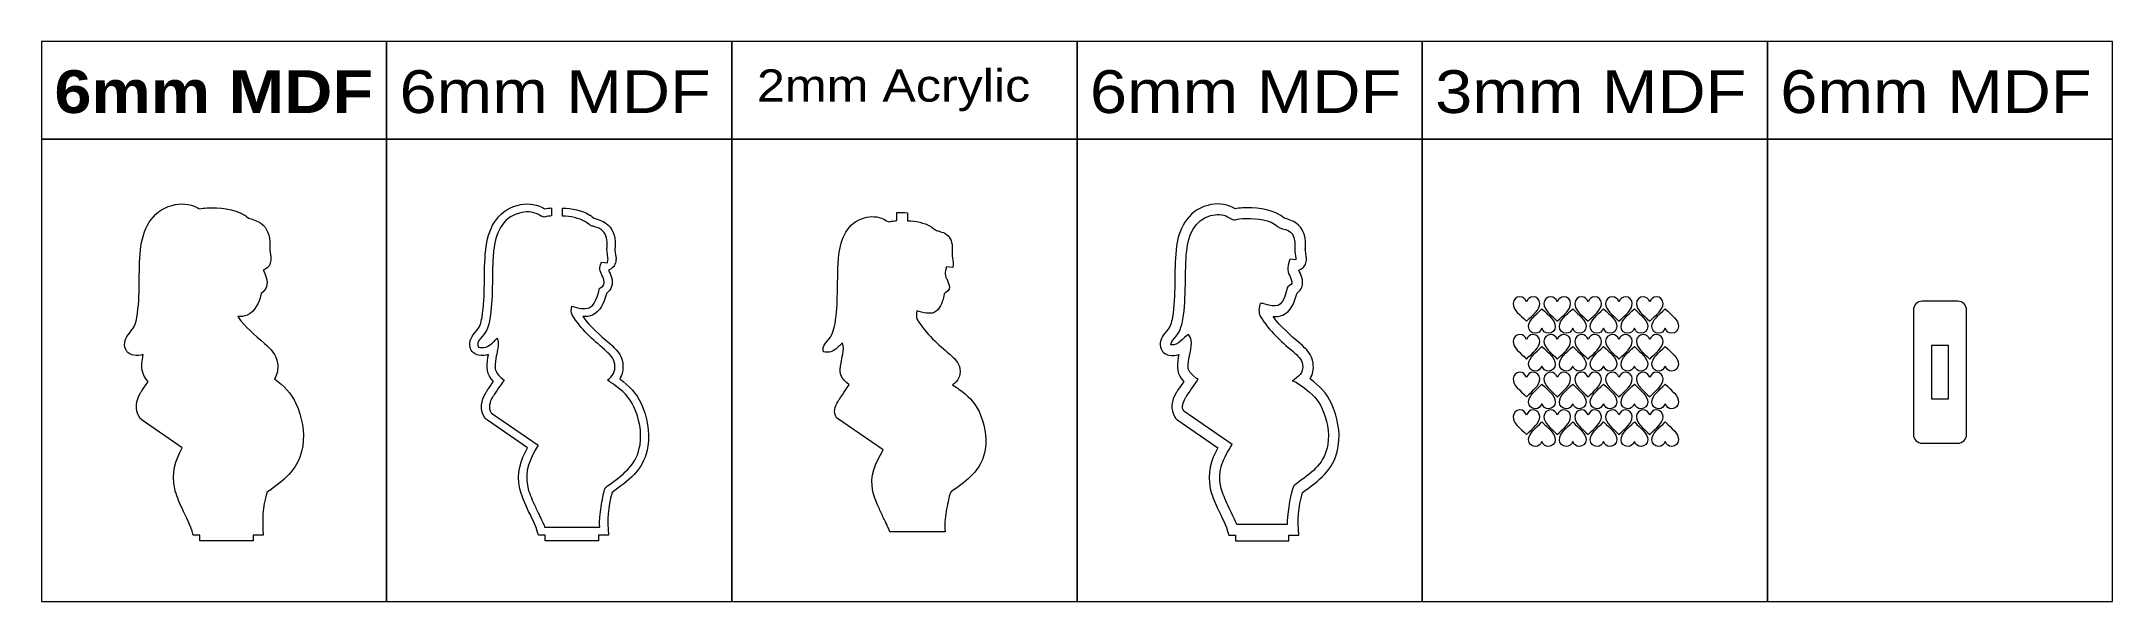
# Model space of a CAD drawing. Header units: millimetres. Extents: x -1166 to 1166, y -335 to 297.
import ezdxf

# ---------------------------------------------------------------- set-up
doc = ezdxf.new("R2010")
doc.units = ezdxf.units.MM
doc.header["$MEASUREMENT"] = 0
doc.layers.add('Camada 1', color=7, linetype='Continuous')
doc.styles.add('0', font='arialbd.ttf', dxfattribs={"height": 1})
doc.styles.add('1', font='Arial', dxfattribs={"height": 1})
doc.styles.add('2', font='Arial', dxfattribs={"height": 1})
doc.styles.add('3', font='Arial', dxfattribs={"height": 1})
doc.styles.add('4', font='Arial', dxfattribs={"height": 1})
doc.styles.add('5', font='Arial', dxfattribs={"height": 1})

msp = doc.modelspace()

# ---------------------------------------------------------------- texts
at = {"layer": 'Camada 1', "color": 142, "width": 1.114671}
for s, height, style, p in [('6mm MDF', 48.2598, '0', (-1151.8997, 215.9645)), ('6mm MDF', 48.2598, '1', (-763.0731, 215.9645)), ('2mm Acrylic', 36.301176, '5', (-360.4976, 228.8581)), ('6mm MDF', 48.2598, '2', (14.5805, 215.9645)), ('3mm MDF', 48.2598, '3', (403.4072, 215.9645)), ('6mm MDF', 48.2598, '4', (792.234, 215.9645))]:
    msp.add_text(s, height=height, dxfattribs=dict(at, style=style)).set_placement(p)

# ---------------------------------------------------------------- linework, layer by layer
at = {"layer": 'Camada 1', "color": 142, "lineweight": 20}
for points in [[(-1166.4805, 186.6815), (-777.6535, 186.6815), (-777.6535, 296.7483), (-1166.4805, 296.7483), (-1166.4805, 186.6815)], [(-777.6537, 186.6815), (-388.8267, 186.6815), (-388.8267, 296.7483), (-777.6537, 296.7483), (-777.6537, 186.6815)], [(-388.8269, 186.6815), (0.0001, 186.6815), (0.0001, 296.7483), (-388.8269, 296.7483), (-388.8269, 186.6815)], [(-0.0001, 186.6815), (388.8269, 186.6815), (388.8269, 296.7483), (-0.0001, 296.7483), (-0.0001, 186.6815)], [(388.8267, 186.6815), (777.6537, 186.6815), (777.6537, 296.7483), (388.8267, 296.7483), (388.8267, 186.6815)], [(777.6535, 186.6815), (1166.4803, 186.6815), (1166.4803, 296.7483), (777.6535, 296.7483), (777.6535, 186.6815)], [(-1166.4805, -334.8653), (-777.6535, -334.8653), (-777.6535, 186.6815), (-1166.4805, 186.6815), (-1166.4805, -334.8653)], [(-777.6537, -334.8653), (-388.8267, -334.8653), (-388.8267, 186.6815), (-777.6537, 186.6815), (-777.6537, -334.8653)], [(-388.8269, -334.8653), (0.0001, -334.8653), (0.0001, 186.6815), (-388.8269, 186.6815), (-388.8269, -334.8653)], [(-0.0001, -334.8653), (388.8269, -334.8653), (388.8269, 186.6815), (-0.0001, 186.6815), (-0.0001, -334.8653)], [(388.8267, -334.8653), (777.6537, -334.8653), (777.6537, 186.6815), (388.8267, 186.6815), (388.8267, -334.8653)], [(777.6535, -334.8653), (1166.4803, -334.8653), (1166.4803, 186.6815), (777.6535, 186.6815), (777.6535, -334.8653)]]:
    msp.add_lwpolyline(points, close=True, dxfattribs=at)
at = {"layer": 'Camada 1', "color": 230, "lineweight": 9}
for points, knots in [([(-987.9332, -259.9191), (-987.9332, -259.9191), (-987.9332, -266.2957), (-987.9332, -266.2957), (-987.9332, -266.2957), (-987.9332, -266.2957), (-927.9332, -266.2957), (-927.9332, -266.2957), (-927.9332, -266.2957), (-927.9332, -266.2957), (-927.9332, -259.9723), (-927.9332, -259.9723), (-927.9332, -259.9723), (-927.9332, -259.9723), (-916.5322, -259.9824), (-916.5322, -259.9824), (-916.5322, -259.9824), (-917.9827, -242.5507), (-917.5467, -229.0681), (-912.414, -211.7179), (-912.414, -211.7179), (-912.414, -211.7179), (-909.5947, -209.7516), (-909.5947, -209.7516), (-909.5947, -209.7516), (-909.5947, -209.7516), (-909.3495, -209.5759), (-909.3495, -209.5759), (-909.3495, -209.5759), (-890.5152, -195.7235), (-876.0554, -184.0893), (-872.1689, -159.4661), (-872.1689, -159.4661), (-869.6222, -143.3309), (-873.0854, -126.3857), (-879.7838, -111.6317), (-879.7838, -111.6317), (-885.2417, -99.6098), (-893.5539, -91.38), (-903.9587, -83.7115), (-903.9587, -83.7115), (-900.9344, -78.8916), (-899.5658, -73.138), (-900.53, -65.9807), (-900.53, -65.9807), (-901.8379, -56.2732), (-908.0822, -50.1008), (-915.097, -43.972), (-915.097, -43.972), (-926.9127, -33.6485), (-936.6206, -25.4945), (-945.3992, -13.5227), (-945.3992, -13.5227), (-941.7856, -13.6971), (-938.1918, -13.2607), (-934.7249, -11.7309), (-934.7249, -11.7309), (-925.4788, -7.6509), (-921.7254, 1.9499), (-919.1947, 11.0209), (-919.1947, 11.0209), (-919.0436, 11.5626), (-918.9177, 12.0825), (-918.8078, 12.5943), (-918.8078, 12.5943), (-912.9707, 16.9459), (-911.006, 23.1802), (-913.2128, 30.6299), (-913.2128, 30.6299), (-914.142, 33.7666), (-915.4472, 36.0615), (-916.6688, 38.8647), (-916.6688, 38.8647), (-912.3178, 40.1921), (-908.9165, 43.9476), (-908.2663, 48.7303), (-908.2663, 48.7303), (-908.02, 50.542), (-907.9233, 52.0946), (-908.2259, 53.8265), (-908.2259, 53.8265), (-908.2259, 53.8265), (-908.2485, 54.0044), (-908.2485, 54.0044), (-908.2485, 54.0044), (-908.2485, 54.0044), (-909.2514, 61.5031), (-909.2514, 61.5031), (-909.2514, 61.5031), (-909.3646, 62.6536), (-909.2164, 64.2817), (-909.1707, 65.4522), (-909.1707, 65.4522), (-909.0954, 67.3833), (-909.0458, 69.3184), (-909.1883, 71.2478), (-909.1883, 71.2478), (-909.9005, 80.8876), (-913.6467, 89.1396), (-922.5479, 93.7072), (-922.5479, 93.7072), (-925.0674, 95.0001), (-927.6017, 95.7751), (-930.2946, 96.576), (-930.2946, 96.576), (-931.173, 96.8372), (-932.2201, 97.1239), (-933.0471, 97.5204), (-933.0471, 97.5204), (-933.1105, 97.5508), (-933.1892, 97.5881), (-933.2521, 97.6277), (-933.2521, 97.6277), (-933.2521, 97.6277), (-935.4898, 99.4582), (-935.4898, 99.4582), (-935.4898, 99.4582), (-935.7183, 99.6451), (-935.9186, 99.7976), (-936.1597, 99.968), (-936.1597, 99.968), (-936.4164, 100.1495), (-936.6765, 100.3275), (-936.9393, 100.5), (-936.9393, 100.5), (-937.2013, 100.672), (-937.4673, 100.839), (-937.735, 101.0019), (-937.735, 101.0019), (-950.0993, 108.5284), (-966.0917, 109.2872), (-980.2052, 108.9608), (-980.2052, 108.9608), (-983.3684, 108.8876), (-985.693, 108.5612), (-988.4057, 107.9548), (-988.4057, 107.9548), (-989.3236, 108.4258), (-990.276, 108.9847), (-991.0298, 109.4025), (-991.0298, 109.4025), (-999.5765, 114.1395), (-1010.0157, 114.3764), (-1019.2842, 111.8579), (-1019.2842, 111.8579), (-1042.9637, 105.4234), (-1052.4374, 84.265), (-1054.8739, 61.7344), (-1054.8739, 61.7344), (-1057.5804, 36.7081), (-1054.7073, 10.3745), (-1059.0288, -14.3624), (-1059.0288, -14.3624), (-1060.1688, -20.8884), (-1061.3402, -25.0719), (-1065.7462, -30.1181), (-1065.7462, -30.1181), (-1070.2246, -35.2473), (-1074.1554, -40.7809), (-1072.3573, -48.1011), (-1072.3573, -48.1011), (-1071.2062, -52.7875), (-1067.633, -56.1598), (-1062.8879, -57.0381), (-1062.8879, -57.0381), (-1058.794, -57.796), (-1055.1196, -57.4625), (-1051.7377, -56.3245), (-1051.7377, -56.3245), (-1052.0467, -57.7796), (-1052.2862, -58.8928), (-1052.3563, -59.3581), (-1052.3563, -59.3581), (-1054.1465, -71.2411), (-1054.0022, -78.4268), (-1046.1528, -86.6596), (-1046.1528, -86.6596), (-1048.3532, -89.8561), (-1050.6442, -93.0226), (-1052.7699, -96.2644), (-1052.7699, -96.2644), (-1053.4794, -97.3465), (-1054.2029, -98.4112), (-1054.8822, -99.5137), (-1054.8822, -99.5137), (-1059.9286, -107.7056), (-1061.7927, -118.5108), (-1056.1564, -126.939), (-1056.1564, -126.939), (-1055.2732, -128.2598), (-1054.3022, -129.2448), (-1052.9942, -130.1468), (-1052.9942, -130.1468), (-1052.9942, -130.1468), (-1007.8091, -161.3093), (-1007.8091, -161.3093), (-1007.8091, -161.3093), (-1015.6613, -175.7045), (-1020.2266, -189.6787), (-1016.3236, -207.5604), (-1016.3236, -207.5604), (-1014.7002, -214.9979), (-1011.5817, -221.8784), (-1008.4844, -228.7886), (-1008.4844, -228.7886), (-1002.9573, -241.1134), (-998.8229, -247.2893), (-995.5825, -259.9124), (-995.5825, -259.9124), (-995.5825, -259.9124), (-987.9332, -259.9191), (-987.9332, -259.9191)], [0, 0, 0, 0, 0.018518519, 0.018518519, 0.018518519, 0.018518519, 0.037037037, 0.037037037, 0.037037037, 0.037037037, 0.055555556, 0.055555556, 0.055555556, 0.055555556, 0.074074074, 0.074074074, 0.074074074, 0.074074074, 0.092592593, 0.092592593, 0.092592593, 0.092592593, 0.111111111, 0.111111111, 0.111111111, 0.111111111, 0.12962963, 0.12962963, 0.12962963, 0.12962963, 0.148148148, 0.148148148, 0.148148148, 0.148148148, 0.166666667, 0.166666667, 0.166666667, 0.166666667, 0.185185185, 0.185185185, 0.185185185, 0.185185185, 0.203703704, 0.203703704, 0.203703704, 0.203703704, 0.222222222, 0.222222222, 0.222222222, 0.222222222, 0.240740741, 0.240740741, 0.240740741, 0.240740741, 0.259259259, 0.259259259, 0.259259259, 0.259259259, 0.277777778, 0.277777778, 0.277777778, 0.277777778, 0.296296296, 0.296296296, 0.296296296, 0.296296296, 0.314814815, 0.314814815, 0.314814815, 0.314814815, 0.333333333, 0.333333333, 0.333333333, 0.333333333, 0.351851852, 0.351851852, 0.351851852, 0.351851852, 0.37037037, 0.37037037, 0.37037037, 0.37037037, 0.388888889, 0.388888889, 0.388888889, 0.388888889, 0.407407407, 0.407407407, 0.407407407, 0.407407407, 0.425925926, 0.425925926, 0.425925926, 0.425925926, 0.444444444, 0.444444444, 0.444444444, 0.444444444, 0.462962963, 0.462962963, 0.462962963, 0.462962963, 0.481481481, 0.481481481, 0.481481481, 0.481481481, 0.5, 0.5, 0.5, 0.5, 0.518518519, 0.518518519, 0.518518519, 0.518518519, 0.537037037, 0.537037037, 0.537037037, 0.537037037, 0.555555556, 0.555555556, 0.555555556, 0.555555556, 0.574074074, 0.574074074, 0.574074074, 0.574074074, 0.592592593, 0.592592593, 0.592592593, 0.592592593, 0.611111111, 0.611111111, 0.611111111, 0.611111111, 0.62962963, 0.62962963, 0.62962963, 0.62962963, 0.648148148, 0.648148148, 0.648148148, 0.648148148, 0.666666667, 0.666666667, 0.666666667, 0.666666667, 0.685185185, 0.685185185, 0.685185185, 0.685185185, 0.703703704, 0.703703704, 0.703703704, 0.703703704, 0.722222222, 0.722222222, 0.722222222, 0.722222222, 0.740740741, 0.740740741, 0.740740741, 0.740740741, 0.759259259, 0.759259259, 0.759259259, 0.759259259, 0.777777778, 0.777777778, 0.777777778, 0.777777778, 0.796296296, 0.796296296, 0.796296296, 0.796296296, 0.814814815, 0.814814815, 0.814814815, 0.814814815, 0.833333333, 0.833333333, 0.833333333, 0.833333333, 0.851851852, 0.851851852, 0.851851852, 0.851851852, 0.87037037, 0.87037037, 0.87037037, 0.87037037, 0.888888889, 0.888888889, 0.888888889, 0.888888889, 0.907407407, 0.907407407, 0.907407407, 0.907407407, 0.925925926, 0.925925926, 0.925925926, 0.925925926, 0.944444444, 0.944444444, 0.944444444, 0.944444444, 0.962962963, 0.962962963, 0.962962963, 0.962962963, 1, 1, 1, 1]), ([(-579.593, 108.8737), (-579.593, 108.8737), (-579.593, 99.8666), (-579.593, 99.8666), (-579.593, 99.8666), (-570.4402, 99.4109), (-560.9894, 97.8198), (-553.5879, 93.3143), (-553.5879, 93.3143), (-553.4074, 93.2044), (-553.2276, 93.0919), (-553.0509, 92.9759), (-553.0509, 92.9759), (-552.875, 92.8604), (-552.7008, 92.741), (-552.529, 92.6195), (-552.529, 92.6195), (-552.529, 92.6195), (-552.443, 92.5587), (-552.443, 92.5587), (-552.443, 92.5587), (-552.443, 92.5587), (-549.9854, 90.5483), (-549.9854, 90.5483), (-549.9854, 90.5483), (-549.4071, 90.0943), (-548.773, 89.7222), (-548.1108, 89.4047), (-548.1108, 89.4047), (-546.8162, 88.7841), (-545.407, 88.3579), (-544.0335, 87.9494), (-544.0335, 87.9494), (-541.912, 87.3185), (-539.8098, 86.7159), (-537.8301, 85.7), (-537.8301, 85.7), (-531.8216, 82.6167), (-529.8115, 77.0064), (-529.3371, 70.5846), (-529.3371, 70.5846), (-529.2202, 69.0024), (-529.2753, 67.3874), (-529.3371, 65.8029), (-529.3371, 65.8029), (-529.4033, 64.1066), (-529.5722, 62.0074), (-529.3488, 60.3367), (-529.3488, 60.3367), (-529.3488, 60.3367), (-528.3245, 52.6783), (-528.3245, 52.6783), (-528.3245, 52.6783), (-528.3245, 52.6783), (-528.3186, 52.5442), (-528.3186, 52.5442), (-528.3186, 52.5442), (-528.3186, 52.5442), (-528.318, 52.5302), (-528.318, 52.5302), (-528.318, 52.5302), (-528.1131, 51.6285), (-528.2334, 50.8549), (-528.3574, 49.9428), (-528.3574, 49.9428), (-528.3574, 49.9428), (-528.753, 47.0329), (-528.753, 47.0329), (-528.753, 47.0329), (-528.753, 47.0329), (-535.7193, 47.8289), (-535.7193, 47.8289), (-535.7193, 47.8289), (-535.7193, 47.8289), (-537.0215, 43.5607), (-537.0215, 43.5607), (-537.0215, 43.5607), (-537.6354, 40.7807), (-537.51, 38.6398), (-536.4073, 36.0056), (-536.4073, 36.0056), (-535.9188, 34.8386), (-535.3284, 33.707), (-534.7858, 32.5638), (-534.7858, 32.5638), (-534.0903, 31.0986), (-533.4768, 29.6313), (-533.0153, 28.0737), (-533.0153, 28.0737), (-531.7451, 23.7855), (-532.7654, 21.2468), (-536.6026, 18.9895), (-536.6026, 18.9895), (-536.9238, 18.8006), (-537.9326, 18.2031), (-538.1907, 17.8859), (-538.1907, 17.8859), (-538.2778, 17.6252), (-538.3285, 17.033), (-538.3636, 16.7733), (-538.3636, 16.7733), (-538.5176, 15.634), (-538.7273, 14.5489), (-539.0368, 13.4394), (-539.0368, 13.4394), (-540.7144, 7.4266), (-543.3017, -0.7451), (-549.5286, -3.4933), (-549.5286, -3.4933), (-552.3492, -4.7381), (-555.4451, -4.7311), (-558.4458, -4.3173), (-558.4458, -4.3173), (-561.9953, -3.8279), (-565.6318, -2.8082), (-569.0963, -1.8684), (-569.0963, -1.8684), (-569.8482, -5.1166), (-570.0237, -8.7666), (-568.7049, -11.671), (-568.7049, -11.671), (-563.6844, -19.647), (-558.0901, -26.6641), (-551.4329, -33.3369), (-551.4329, -33.3369), (-545.3333, -39.4506), (-538.6928, -45.0695), (-532.1917, -50.7495), (-532.1917, -50.7495), (-527.0885, -55.2083), (-521.5805, -60.0732), (-520.6227, -67.1824), (-520.6227, -67.1824), (-519.4727, -75.7178), (-523.085, -80.9845), (-528.864, -85.2955), (-528.864, -85.2955), (-526.9215, -86.4287), (-525.0266, -87.7107), (-523.1955, -88.9964), (-523.1955, -88.9964), (-522.7383, -89.3174), (-522.2832, -89.6412), (-521.8298, -89.9674), (-521.8298, -89.9674), (-512.0864, -96.9788), (-504.1762, -104.2855), (-499.1519, -115.3522), (-499.1519, -115.3522), (-493.1914, -128.4811), (-489.9643, -143.6952), (-492.2321, -158.0629), (-492.2321, -158.0629), (-495.6834, -179.9294), (-509.1412, -190.0328), (-525.8551, -202.3257), (-525.8551, -202.3257), (-525.8551, -202.3257), (-525.8855, -202.3481), (-525.8855, -202.3481), (-525.8855, -202.3481), (-525.8855, -202.3481), (-528.8091, -204.3871), (-528.8091, -204.3871), (-528.8091, -204.3871), (-530.7026, -205.7077), (-531.45, -206.6324), (-532.1258, -208.8586), (-532.1258, -208.8586), (-532.9298, -211.5071), (-533.5345, -214.3145), (-534.0909, -217.0252), (-534.0909, -217.0252), (-534.8437, -220.6924), (-535.4959, -224.3883), (-536.0668, -228.0879), (-536.0668, -228.0879), (-536.6494, -231.8631), (-537.1563, -235.6708), (-537.4975, -239.4758), (-537.4975, -239.4758), (-537.7319, -242.0903), (-537.9745, -245.1047), (-537.7567, -247.722), (-537.7567, -247.722), (-537.7567, -247.722), (-537.4861, -250.9737), (-537.4861, -250.9737), (-537.4861, -250.9737), (-537.4861, -250.9737), (-599.7726, -250.9185), (-599.7726, -250.9185), (-599.7726, -250.9185), (-599.7726, -250.9185), (-600.3064, -248.839), (-600.3064, -248.839), (-600.3064, -248.839), (-600.8511, -247.5091), (-601.5691, -246.1064), (-602.1804, -244.8071), (-602.1804, -244.8071), (-603.4387, -242.1329), (-604.7044, -239.4622), (-605.9683, -236.7907), (-605.9683, -236.7907), (-607.8033, -232.9121), (-609.6905, -229.0214), (-611.4449, -225.1075), (-611.4449, -225.1075), (-614.2602, -218.8264), (-617.2297, -212.3947), (-618.7038, -205.6411), (-618.7038, -205.6411), (-622.7052, -187.3086), (-616.0894, -173.6047), (-607.0447, -158.6094), (-607.0447, -158.6094), (-607.0447, -158.6094), (-659.5297, -122.4125), (-659.5297, -122.4125), (-659.5297, -122.4125), (-659.5297, -122.4125), (-659.8484, -121.936), (-659.8484, -121.936), (-659.8484, -121.936), (-663.4481, -116.5531), (-661.5396, -109.3427), (-658.3926, -104.2342), (-658.3926, -104.2342), (-657.7586, -103.205), (-657.0794, -102.21), (-656.4168, -101.1995), (-656.4168, -101.1995), (-654.2921, -97.9592), (-651.9951, -94.7933), (-649.7985, -91.5968), (-649.7985, -91.5968), (-648.3617, -89.5059), (-646.8004, -87.273), (-645.4272, -85.0263), (-645.4272, -85.0263), (-645.4272, -85.0263), (-648.4433, -82.7184), (-648.4433, -82.7184), (-648.4433, -82.7184), (-648.4433, -82.7184), (-648.5265, -82.6444), (-648.5265, -82.6444), (-648.5265, -82.6444), (-656.6729, -75.3936), (-656.1499, -70.7884), (-654.6299, -60.6988), (-654.6299, -60.6988), (-654.1287, -57.3717), (-653.2725, -54.0894), (-652.6382, -50.7837), (-652.6382, -50.7837), (-651.8637, -46.7474), (-651.1465, -41.8483), (-652.9768, -37.9865), (-652.9768, -37.9865), (-654.5321, -39.2636), (-656.0315, -40.8624), (-657.3179, -42.0984), (-657.3179, -42.0984), (-661.6182, -46.2303), (-666.1338, -49.3527), (-672.4229, -48.1885), (-672.4229, -48.1885), (-672.4229, -48.1885), (-674.3281, -47.8358), (-674.3281, -47.8358), (-674.3281, -47.8358), (-674.3281, -47.8358), (-674.7903, -45.9542), (-674.7903, -45.9542), (-674.7903, -45.9542), (-675.7043, -42.2333), (-672.4057, -38.6324), (-670.1399, -36.0375), (-670.1399, -36.0375), (-664.5908, -29.682), (-662.7679, -24.1061), (-661.3362, -15.9112), (-661.3362, -15.9112), (-659.3973, -4.8121), (-658.9321, 6.7717), (-658.6776, 18.0233), (-658.6776, 18.0233), (-658.5108, 25.3957), (-658.464, 32.7706), (-658.2815, 40.1426), (-658.2815, 40.1426), (-658.1115, 47.013), (-657.8385, 53.9318), (-657.0993, 60.7668), (-657.0993, 60.7668), (-655.0807, 79.432), (-647.9392, 97.7812), (-628.0974, 103.1728), (-628.0974, 103.1728), (-621.1381, 105.0639), (-613.0144, 105.1048), (-606.566, 101.5307), (-606.566, 101.5307), (-605.6214, 101.0072), (-601.2093, 98.4718), (-600.0858, 98.5972), (-600.0858, 98.5972), (-599.3719, 98.6769), (-598.3295, 99.0559), (-597.5937, 99.229), (-597.5937, 99.229), (-595.7138, 99.6713), (-593.7957, 99.8689), (-591.8697, 99.942), (-591.8697, 99.942), (-591.8697, 99.942), (-591.8697, 108.9472), (-591.8697, 108.9472), (-591.8697, 108.9472), (-594.7867, 108.8526), (-597.0086, 108.5294), (-599.5789, 107.9548), (-599.5789, 107.9548), (-600.4968, 108.4258), (-601.4492, 108.9847), (-602.203, 109.4025), (-602.203, 109.4025), (-610.7497, 114.1395), (-621.1889, 114.3764), (-630.4574, 111.8579), (-630.4574, 111.8579), (-654.1369, 105.4234), (-663.6106, 84.265), (-666.0471, 61.7344), (-666.0471, 61.7344), (-668.7536, 36.7081), (-665.8805, 10.3745), (-670.202, -14.3624), (-670.202, -14.3624), (-671.342, -20.8884), (-672.5134, -25.0719), (-676.9194, -30.1181), (-676.9194, -30.1181), (-681.3978, -35.2473), (-685.3286, -40.7809), (-683.5305, -48.1011), (-683.5305, -48.1011), (-682.3794, -52.7875), (-678.8062, -56.1598), (-674.0611, -57.0381), (-674.0611, -57.0381), (-669.9672, -57.796), (-666.2928, -57.4625), (-662.9109, -56.3245), (-662.9109, -56.3245), (-663.2199, -57.7796), (-663.4594, -58.8928), (-663.5295, -59.3581), (-663.5295, -59.3581), (-665.3197, -71.2411), (-665.1754, -78.4268), (-657.326, -86.6596), (-657.326, -86.6596), (-659.5264, -89.8561), (-661.8174, -93.0226), (-663.9431, -96.2644), (-663.9431, -96.2644), (-664.6526, -97.3465), (-665.3761, -98.4112), (-666.0554, -99.5137), (-666.0554, -99.5137), (-671.1018, -107.7056), (-672.9659, -118.5108), (-667.3296, -126.939), (-667.3296, -126.939), (-666.4464, -128.2598), (-665.4754, -129.2448), (-664.1674, -130.1468), (-664.1674, -130.1468), (-664.1674, -130.1468), (-618.9823, -161.3093), (-618.9823, -161.3093), (-618.9823, -161.3093), (-626.8345, -175.7045), (-631.3998, -189.6787), (-627.4968, -207.5604), (-627.4968, -207.5604), (-625.8734, -214.9979), (-622.7549, -221.8784), (-619.6576, -228.7886), (-619.6576, -228.7886), (-614.1305, -241.1134), (-609.9961, -247.2893), (-606.7557, -259.9124), (-606.7557, -259.9124), (-606.7557, -259.9124), (-599.1064, -259.9191), (-599.1064, -259.9191), (-599.1064, -259.9191), (-599.1064, -259.9191), (-599.1064, -266.2957), (-599.1064, -266.2957), (-599.1064, -266.2957), (-599.1064, -266.2957), (-539.1064, -266.2957), (-539.1064, -266.2957), (-539.1064, -266.2957), (-539.1064, -266.2957), (-539.1064, -259.9723), (-539.1064, -259.9723), (-539.1064, -259.9723), (-539.1064, -259.9723), (-527.7054, -259.9824), (-527.7054, -259.9824), (-527.7054, -259.9824), (-529.1559, -242.5507), (-528.7199, -229.0681), (-523.5872, -211.7179), (-523.5872, -211.7179), (-523.5872, -211.7179), (-520.7679, -209.7516), (-520.7679, -209.7516), (-520.7679, -209.7516), (-520.7679, -209.7516), (-520.5227, -209.5759), (-520.5227, -209.5759), (-520.5227, -209.5759), (-501.6884, -195.7235), (-487.2286, -184.0893), (-483.3421, -159.4661), (-483.3421, -159.4661), (-480.7954, -143.3309), (-484.2586, -126.3857), (-490.957, -111.6317), (-490.957, -111.6317), (-496.4149, -99.6098), (-504.7271, -91.38), (-515.1319, -83.7115), (-515.1319, -83.7115), (-512.1076, -78.8916), (-510.739, -73.138), (-511.7032, -65.9807), (-511.7032, -65.9807), (-513.0111, -56.2732), (-519.2554, -50.1008), (-526.2702, -43.972), (-526.2702, -43.972), (-538.0859, -33.6485), (-547.7938, -25.4945), (-556.5724, -13.5227), (-556.5724, -13.5227), (-552.9588, -13.6971), (-549.365, -13.2607), (-545.8981, -11.7309), (-545.8981, -11.7309), (-536.652, -7.6509), (-532.8986, 1.9499), (-530.3679, 11.0209), (-530.3679, 11.0209), (-530.2168, 11.5626), (-530.0909, 12.0825), (-529.981, 12.5943), (-529.981, 12.5943), (-524.1439, 16.9459), (-522.1792, 23.1802), (-524.386, 30.6299), (-524.386, 30.6299), (-525.3152, 33.7666), (-526.6204, 36.0615), (-527.842, 38.8647), (-527.842, 38.8647), (-523.491, 40.1921), (-520.0897, 43.9476), (-519.4395, 48.7303), (-519.4395, 48.7303), (-519.1932, 50.542), (-519.0965, 52.0946), (-519.3991, 53.8265), (-519.3991, 53.8265), (-519.3991, 53.8265), (-519.4217, 54.0044), (-519.4217, 54.0044), (-519.4217, 54.0044), (-519.4217, 54.0044), (-520.4246, 61.5031), (-520.4246, 61.5031), (-520.4246, 61.5031), (-520.5378, 62.6536), (-520.3896, 64.2817), (-520.3439, 65.4522), (-520.3439, 65.4522), (-520.2686, 67.3833), (-520.219, 69.3184), (-520.3615, 71.2478), (-520.3615, 71.2478), (-521.0737, 80.8876), (-524.8199, 89.1396), (-533.7211, 93.7072), (-533.7211, 93.7072), (-536.2406, 95.0001), (-538.7749, 95.7751), (-541.4678, 96.576), (-541.4678, 96.576), (-542.3462, 96.8372), (-543.3933, 97.1239), (-544.2203, 97.5204), (-544.2203, 97.5204), (-544.2837, 97.5508), (-544.3624, 97.5881), (-544.4253, 97.6277), (-544.4253, 97.6277), (-544.4253, 97.6277), (-546.663, 99.4582), (-546.663, 99.4582), (-546.663, 99.4582), (-546.8915, 99.6451), (-547.0918, 99.7976), (-547.3329, 99.968), (-547.3329, 99.968), (-547.5896, 100.1495), (-547.8497, 100.3275), (-548.1125, 100.5), (-548.1125, 100.5), (-548.3745, 100.672), (-548.6405, 100.839), (-548.9082, 101.0019), (-548.9082, 101.0019), (-557.9199, 106.4876), (-568.8589, 108.3781), (-579.593, 108.8737)], [0, 0, 0, 0, 0.007462687, 0.007462687, 0.007462687, 0.007462687, 0.014925373, 0.014925373, 0.014925373, 0.014925373, 0.02238806, 0.02238806, 0.02238806, 0.02238806, 0.029850746, 0.029850746, 0.029850746, 0.029850746, 0.037313433, 0.037313433, 0.037313433, 0.037313433, 0.044776119, 0.044776119, 0.044776119, 0.044776119, 0.052238806, 0.052238806, 0.052238806, 0.052238806, 0.059701493, 0.059701493, 0.059701493, 0.059701493, 0.067164179, 0.067164179, 0.067164179, 0.067164179, 0.074626866, 0.074626866, 0.074626866, 0.074626866, 0.082089552, 0.082089552, 0.082089552, 0.082089552, 0.089552239, 0.089552239, 0.089552239, 0.089552239, 0.097014925, 0.097014925, 0.097014925, 0.097014925, 0.104477612, 0.104477612, 0.104477612, 0.104477612, 0.111940299, 0.111940299, 0.111940299, 0.111940299, 0.119402985, 0.119402985, 0.119402985, 0.119402985, 0.126865672, 0.126865672, 0.126865672, 0.126865672, 0.134328358, 0.134328358, 0.134328358, 0.134328358, 0.141791045, 0.141791045, 0.141791045, 0.141791045, 0.149253731, 0.149253731, 0.149253731, 0.149253731, 0.156716418, 0.156716418, 0.156716418, 0.156716418, 0.164179104, 0.164179104, 0.164179104, 0.164179104, 0.171641791, 0.171641791, 0.171641791, 0.171641791, 0.179104478, 0.179104478, 0.179104478, 0.179104478, 0.186567164, 0.186567164, 0.186567164, 0.186567164, 0.194029851, 0.194029851, 0.194029851, 0.194029851, 0.201492537, 0.201492537, 0.201492537, 0.201492537, 0.208955224, 0.208955224, 0.208955224, 0.208955224, 0.21641791, 0.21641791, 0.21641791, 0.21641791, 0.223880597, 0.223880597, 0.223880597, 0.223880597, 0.231343284, 0.231343284, 0.231343284, 0.231343284, 0.23880597, 0.23880597, 0.23880597, 0.23880597, 0.246268657, 0.246268657, 0.246268657, 0.246268657, 0.253731343, 0.253731343, 0.253731343, 0.253731343, 0.26119403, 0.26119403, 0.26119403, 0.26119403, 0.268656716, 0.268656716, 0.268656716, 0.268656716, 0.276119403, 0.276119403, 0.276119403, 0.276119403, 0.28358209, 0.28358209, 0.28358209, 0.28358209, 0.291044776, 0.291044776, 0.291044776, 0.291044776, 0.298507463, 0.298507463, 0.298507463, 0.298507463, 0.305970149, 0.305970149, 0.305970149, 0.305970149, 0.313432836, 0.313432836, 0.313432836, 0.313432836, 0.320895522, 0.320895522, 0.320895522, 0.320895522, 0.328358209, 0.328358209, 0.328358209, 0.328358209, 0.335820896, 0.335820896, 0.335820896, 0.335820896, 0.343283582, 0.343283582, 0.343283582, 0.343283582, 0.350746269, 0.350746269, 0.350746269, 0.350746269, 0.358208955, 0.358208955, 0.358208955, 0.358208955, 0.365671642, 0.365671642, 0.365671642, 0.365671642, 0.373134328, 0.373134328, 0.373134328, 0.373134328, 0.380597015, 0.380597015, 0.380597015, 0.380597015, 0.388059701, 0.388059701, 0.388059701, 0.388059701, 0.395522388, 0.395522388, 0.395522388, 0.395522388, 0.402985075, 0.402985075, 0.402985075, 0.402985075, 0.410447761, 0.410447761, 0.410447761, 0.410447761, 0.417910448, 0.417910448, 0.417910448, 0.417910448, 0.425373134, 0.425373134, 0.425373134, 0.425373134, 0.432835821, 0.432835821, 0.432835821, 0.432835821, 0.440298507, 0.440298507, 0.440298507, 0.440298507, 0.447761194, 0.447761194, 0.447761194, 0.447761194, 0.455223881, 0.455223881, 0.455223881, 0.455223881, 0.462686567, 0.462686567, 0.462686567, 0.462686567, 0.470149254, 0.470149254, 0.470149254, 0.470149254, 0.47761194, 0.47761194, 0.47761194, 0.47761194, 0.485074627, 0.485074627, 0.485074627, 0.485074627, 0.492537313, 0.492537313, 0.492537313, 0.492537313, 0.5, 0.5, 0.5, 0.5, 0.507462687, 0.507462687, 0.507462687, 0.507462687, 0.514925373, 0.514925373, 0.514925373, 0.514925373, 0.52238806, 0.52238806, 0.52238806, 0.52238806, 0.529850746, 0.529850746, 0.529850746, 0.529850746, 0.537313433, 0.537313433, 0.537313433, 0.537313433, 0.544776119, 0.544776119, 0.544776119, 0.544776119, 0.552238806, 0.552238806, 0.552238806, 0.552238806, 0.559701493, 0.559701493, 0.559701493, 0.559701493, 0.567164179, 0.567164179, 0.567164179, 0.567164179, 0.574626866, 0.574626866, 0.574626866, 0.574626866, 0.582089552, 0.582089552, 0.582089552, 0.582089552, 0.589552239, 0.589552239, 0.589552239, 0.589552239, 0.597014925, 0.597014925, 0.597014925, 0.597014925, 0.604477612, 0.604477612, 0.604477612, 0.604477612, 0.611940299, 0.611940299, 0.611940299, 0.611940299, 0.619402985, 0.619402985, 0.619402985, 0.619402985, 0.626865672, 0.626865672, 0.626865672, 0.626865672, 0.634328358, 0.634328358, 0.634328358, 0.634328358, 0.641791045, 0.641791045, 0.641791045, 0.641791045, 0.649253731, 0.649253731, 0.649253731, 0.649253731, 0.656716418, 0.656716418, 0.656716418, 0.656716418, 0.664179104, 0.664179104, 0.664179104, 0.664179104, 0.671641791, 0.671641791, 0.671641791, 0.671641791, 0.679104478, 0.679104478, 0.679104478, 0.679104478, 0.686567164, 0.686567164, 0.686567164, 0.686567164, 0.694029851, 0.694029851, 0.694029851, 0.694029851, 0.701492537, 0.701492537, 0.701492537, 0.701492537, 0.708955224, 0.708955224, 0.708955224, 0.708955224, 0.71641791, 0.71641791, 0.71641791, 0.71641791, 0.723880597, 0.723880597, 0.723880597, 0.723880597, 0.731343284, 0.731343284, 0.731343284, 0.731343284, 0.73880597, 0.73880597, 0.73880597, 0.73880597, 0.746268657, 0.746268657, 0.746268657, 0.746268657, 0.753731343, 0.753731343, 0.753731343, 0.753731343, 0.76119403, 0.76119403, 0.76119403, 0.76119403, 0.768656716, 0.768656716, 0.768656716, 0.768656716, 0.776119403, 0.776119403, 0.776119403, 0.776119403, 0.78358209, 0.78358209, 0.78358209, 0.78358209, 0.791044776, 0.791044776, 0.791044776, 0.791044776, 0.798507463, 0.798507463, 0.798507463, 0.798507463, 0.805970149, 0.805970149, 0.805970149, 0.805970149, 0.813432836, 0.813432836, 0.813432836, 0.813432836, 0.820895522, 0.820895522, 0.820895522, 0.820895522, 0.828358209, 0.828358209, 0.828358209, 0.828358209, 0.835820896, 0.835820896, 0.835820896, 0.835820896, 0.843283582, 0.843283582, 0.843283582, 0.843283582, 0.850746269, 0.850746269, 0.850746269, 0.850746269, 0.858208955, 0.858208955, 0.858208955, 0.858208955, 0.865671642, 0.865671642, 0.865671642, 0.865671642, 0.873134328, 0.873134328, 0.873134328, 0.873134328, 0.880597015, 0.880597015, 0.880597015, 0.880597015, 0.888059701, 0.888059701, 0.888059701, 0.888059701, 0.895522388, 0.895522388, 0.895522388, 0.895522388, 0.902985075, 0.902985075, 0.902985075, 0.902985075, 0.910447761, 0.910447761, 0.910447761, 0.910447761, 0.917910448, 0.917910448, 0.917910448, 0.917910448, 0.925373134, 0.925373134, 0.925373134, 0.925373134, 0.932835821, 0.932835821, 0.932835821, 0.932835821, 0.940298507, 0.940298507, 0.940298507, 0.940298507, 0.947761194, 0.947761194, 0.947761194, 0.947761194, 0.955223881, 0.955223881, 0.955223881, 0.955223881, 0.962686567, 0.962686567, 0.962686567, 0.962686567, 0.970149254, 0.970149254, 0.970149254, 0.970149254, 0.97761194, 0.97761194, 0.97761194, 0.97761194, 0.985074627, 0.985074627, 0.985074627, 0.985074627, 1, 1, 1, 1]), ([(262.5217, -83.7115), (272.9265, -91.38), (281.2387, -99.6098), (286.6966, -111.6317), (286.6966, -111.6317), (293.395, -126.3857), (296.8582, -143.3309), (294.3115, -159.4661), (294.3115, -159.4661), (290.425, -184.0893), (275.9652, -195.7235), (257.1309, -209.5759), (257.1309, -209.5759), (257.0457, -209.6386), (256.9724, -209.6911), (256.8857, -209.7516), (256.8857, -209.7516), (256.8857, -209.7516), (254.0664, -211.7179), (254.0664, -211.7179), (254.0664, -211.7179), (248.9337, -229.0681), (248.4977, -242.5507), (249.9482, -259.9824), (249.9482, -259.9824), (249.9482, -259.9824), (238.5472, -259.9723), (238.5472, -259.9723), (238.5472, -259.9723), (238.5472, -259.9723), (238.5472, -266.2957), (238.5472, -266.2957), (238.5472, -266.2957), (238.5472, -266.2957), (178.5472, -266.2957), (178.5472, -266.2957), (178.5472, -266.2957), (178.5472, -266.2957), (178.5472, -259.9191), (178.5472, -259.9191), (178.5472, -259.9191), (178.5472, -259.9191), (170.8979, -259.9124), (170.8979, -259.9124), (170.8979, -259.9124), (167.6575, -247.2893), (163.5231, -241.1134), (157.996, -228.7886), (157.996, -228.7886), (154.8987, -221.8784), (151.7802, -214.9979), (150.1568, -207.5604), (150.1568, -207.5604), (146.2538, -189.6787), (150.8191, -175.7045), (158.6713, -161.3093), (158.6713, -161.3093), (158.6713, -161.3093), (113.4862, -130.1468), (113.4862, -130.1468), (113.4862, -130.1468), (112.1782, -129.2448), (111.2072, -128.2598), (110.324, -126.939), (110.324, -126.939), (104.6877, -118.5108), (106.5518, -107.7056), (111.5982, -99.5137), (111.5982, -99.5137), (112.2775, -98.4112), (113.001, -97.3465), (113.7105, -96.2644), (113.7105, -96.2644), (115.8362, -93.0226), (118.1272, -89.8561), (120.3276, -86.6596), (120.3276, -86.6596), (112.4782, -78.4268), (112.3339, -71.2411), (114.1241, -59.3581), (114.1241, -59.3581), (114.1942, -58.8928), (114.4337, -57.7796), (114.7427, -56.3245), (114.7427, -56.3245), (111.3608, -57.4625), (107.6864, -57.796), (103.5925, -57.0381), (103.5925, -57.0381), (98.8474, -56.1598), (95.2742, -52.7875), (94.1231, -48.1011), (94.1231, -48.1011), (92.325, -40.7809), (96.2558, -35.2473), (100.7342, -30.1181), (100.7342, -30.1181), (105.1402, -25.0719), (106.3116, -20.8884), (107.4516, -14.3624), (107.4516, -14.3624), (111.7731, 10.3745), (108.9, 36.7081), (111.6065, 61.7344), (111.6065, 61.7344), (114.043, 84.265), (123.5167, 105.4234), (147.1962, 111.8579), (147.1962, 111.8579), (156.4647, 114.3764), (166.9039, 114.1395), (175.4506, 109.4025), (175.4506, 109.4025), (176.2044, 108.9847), (177.1568, 108.4258), (178.0747, 107.9548), (178.0747, 107.9548), (180.7874, 108.5612), (183.112, 108.8876), (186.2752, 108.9608), (186.2752, 108.9608), (200.3887, 109.2872), (216.3811, 108.5284), (228.7454, 101.0019), (228.7454, 101.0019), (229.0131, 100.839), (229.2791, 100.672), (229.5411, 100.5), (229.5411, 100.5), (229.8039, 100.3275), (230.064, 100.1495), (230.3207, 99.968), (230.3207, 99.968), (230.5618, 99.7976), (230.7621, 99.6451), (230.9906, 99.4582), (230.9906, 99.4582), (230.9906, 99.4582), (233.2283, 97.6277), (233.2283, 97.6277), (233.2283, 97.6277), (233.2912, 97.5881), (233.3699, 97.5508), (233.4333, 97.5204), (233.4333, 97.5204), (234.2603, 97.1239), (235.3074, 96.8372), (236.1858, 96.576), (236.1858, 96.576), (238.8787, 95.7751), (241.413, 95.0001), (243.9325, 93.7072), (243.9325, 93.7072), (252.8337, 89.1396), (256.5799, 80.8876), (257.2921, 71.2478), (257.2921, 71.2478), (257.4346, 69.3184), (257.385, 67.3833), (257.3097, 65.4522), (257.3097, 65.4522), (257.264, 64.2817), (257.1158, 62.6536), (257.229, 61.5031), (257.229, 61.5031), (257.229, 61.5031), (258.2319, 54.0044), (258.2319, 54.0044), (258.2319, 54.0044), (258.24, 53.9438), (258.2475, 53.8847), (258.2545, 53.8265), (258.2545, 53.8265), (258.5571, 52.0946), (258.4604, 50.542), (258.2141, 48.7303), (258.2141, 48.7303), (257.5639, 43.9476), (254.1626, 40.1921), (249.8116, 38.8647), (249.8116, 38.8647), (251.0332, 36.0615), (252.3384, 33.7666), (253.2676, 30.6299), (253.2676, 30.6299), (255.4744, 23.1802), (253.5097, 16.9459), (247.6726, 12.5943), (247.6726, 12.5943), (247.5627, 12.0825), (247.4368, 11.5626), (247.2857, 11.0209), (247.2857, 11.0209), (244.755, 1.9499), (241.0016, -7.6509), (231.7555, -11.7309), (231.7555, -11.7309), (228.2886, -13.2607), (224.6948, -13.6971), (221.0812, -13.5227), (221.0812, -13.5227), (229.8598, -25.4945), (239.5677, -33.6485), (251.3834, -43.972), (251.3834, -43.972), (258.3982, -50.1008), (264.6425, -56.2732), (265.9504, -65.9807), (265.9504, -65.9807), (266.9146, -73.138), (265.546, -78.8916), (262.5217, -83.7115)], [0, 0, 0, 0, 0.018518519, 0.018518519, 0.018518519, 0.018518519, 0.037037037, 0.037037037, 0.037037037, 0.037037037, 0.055555556, 0.055555556, 0.055555556, 0.055555556, 0.074074074, 0.074074074, 0.074074074, 0.074074074, 0.092592593, 0.092592593, 0.092592593, 0.092592593, 0.111111111, 0.111111111, 0.111111111, 0.111111111, 0.12962963, 0.12962963, 0.12962963, 0.12962963, 0.148148148, 0.148148148, 0.148148148, 0.148148148, 0.166666667, 0.166666667, 0.166666667, 0.166666667, 0.185185185, 0.185185185, 0.185185185, 0.185185185, 0.203703704, 0.203703704, 0.203703704, 0.203703704, 0.222222222, 0.222222222, 0.222222222, 0.222222222, 0.240740741, 0.240740741, 0.240740741, 0.240740741, 0.259259259, 0.259259259, 0.259259259, 0.259259259, 0.277777778, 0.277777778, 0.277777778, 0.277777778, 0.296296296, 0.296296296, 0.296296296, 0.296296296, 0.314814815, 0.314814815, 0.314814815, 0.314814815, 0.333333333, 0.333333333, 0.333333333, 0.333333333, 0.351851852, 0.351851852, 0.351851852, 0.351851852, 0.37037037, 0.37037037, 0.37037037, 0.37037037, 0.388888889, 0.388888889, 0.388888889, 0.388888889, 0.407407407, 0.407407407, 0.407407407, 0.407407407, 0.425925926, 0.425925926, 0.425925926, 0.425925926, 0.444444444, 0.444444444, 0.444444444, 0.444444444, 0.462962963, 0.462962963, 0.462962963, 0.462962963, 0.481481481, 0.481481481, 0.481481481, 0.481481481, 0.5, 0.5, 0.5, 0.5, 0.518518519, 0.518518519, 0.518518519, 0.518518519, 0.537037037, 0.537037037, 0.537037037, 0.537037037, 0.555555556, 0.555555556, 0.555555556, 0.555555556, 0.574074074, 0.574074074, 0.574074074, 0.574074074, 0.592592593, 0.592592593, 0.592592593, 0.592592593, 0.611111111, 0.611111111, 0.611111111, 0.611111111, 0.62962963, 0.62962963, 0.62962963, 0.62962963, 0.648148148, 0.648148148, 0.648148148, 0.648148148, 0.666666667, 0.666666667, 0.666666667, 0.666666667, 0.685185185, 0.685185185, 0.685185185, 0.685185185, 0.703703704, 0.703703704, 0.703703704, 0.703703704, 0.722222222, 0.722222222, 0.722222222, 0.722222222, 0.740740741, 0.740740741, 0.740740741, 0.740740741, 0.759259259, 0.759259259, 0.759259259, 0.759259259, 0.777777778, 0.777777778, 0.777777778, 0.777777778, 0.796296296, 0.796296296, 0.796296296, 0.796296296, 0.814814815, 0.814814815, 0.814814815, 0.814814815, 0.833333333, 0.833333333, 0.833333333, 0.833333333, 0.851851852, 0.851851852, 0.851851852, 0.851851852, 0.87037037, 0.87037037, 0.87037037, 0.87037037, 0.888888889, 0.888888889, 0.888888889, 0.888888889, 0.907407407, 0.907407407, 0.907407407, 0.907407407, 0.925925926, 0.925925926, 0.925925926, 0.925925926, 0.944444444, 0.944444444, 0.944444444, 0.944444444, 0.962962963, 0.962962963, 0.962962963, 0.962962963, 1, 1, 1, 1]), ([(275.77, -116.5924), (271.856, -107.9713), (266.0185, -100.9995), (254.0715, -92.4025), (254.0715, -92.4025), (249.3754, -89.0232), (244.06, -85.6061), (242.338, -85.9362), (242.338, -85.9362), (249.5539, -81.6829), (255.3444, -77.1316), (254.0578, -67.583), (254.0578, -67.583), (253.2693, -61.7294), (248.6786, -57.5439), (243.488, -53.0087), (243.488, -53.0087), (228.4119, -39.8367), (217.4445, -30.8541), (206.3086, -13.1081), (206.3086, -13.1081), (204.2295, -8.7395), (204.8099, -3.0851), (206.4947, 1.7955), (206.4947, 1.7955), (206.4947, 1.7955), (208.0429, 1.3791), (208.0429, 1.3791), (208.0429, 1.3791), (208.2357, 1.3274), (208.9298, 1.1391), (209.1596, 1.0766), (209.1596, 1.0766), (225.0967, -3.2484), (230.542, -4.3397), (235.7271, 14.2456), (235.7271, 14.2456), (237.0117, 18.8502), (235.4727, 19.1884), (239.5299, 21.5753), (239.5299, 21.5753), (242.1126, 23.0945), (242.6516, 24.2178), (241.7618, 27.2216), (241.7618, 27.2216), (239.8989, 33.5104), (235.9138, 36.298), (237.7293, 44.3268), (237.7293, 44.3268), (237.7293, 44.3268), (239.4989, 50.127), (239.4989, 50.127), (239.4989, 50.127), (239.5676, 50.2951), (239.8165, 50.8569), (239.8897, 51.082), (239.8897, 51.082), (239.8897, 51.082), (246.3235, 50.3469), (246.3235, 50.3469), (246.3235, 50.3469), (246.575, 52.1968), (246.3783, 51.4843), (246.3378, 52.4136), (246.3378, 52.4136), (246.3378, 52.4136), (245.3313, 59.939), (245.3313, 59.939), (245.3313, 59.939), (244.9748, 62.6788), (245.5644, 67.1209), (245.3247, 70.3636), (245.3247, 70.3636), (244.113, 86.7658), (232.6655, 82.7791), (225.7902, 88.2087), (225.7902, 88.2087), (225.7902, 88.2087), (223.3926, 90.17), (223.3926, 90.17), (223.3926, 90.17), (223.2615, 90.2627), (223.0917, 90.3793), (222.9565, 90.4679), (222.9565, 90.4679), (222.8202, 90.5575), (222.646, 90.6663), (222.5058, 90.7517), (222.5058, 90.7517), (212.4754, 96.8574), (197.9358, 97.2272), (186.5527, 96.964), (186.5527, 96.964), (175.7715, 96.7146), (180.2617, 93.016), (169.6333, 98.9068), (169.6333, 98.9068), (164.2553, 101.8876), (157.0855, 102.1098), (150.3429, 100.2778), (150.3429, 100.2778), (131.7516, 95.2258), (125.4041, 77.7122), (123.5369, 60.4442), (123.5369, 60.4442), (121.0889, 37.8103), (123.4851, 7.6857), (119.2726, -16.4275), (119.2726, -16.4275), (117.7284, -25.267), (115.6811, -31.2444), (109.7735, -38.0106), (109.7735, -38.0106), (107.6388, -40.4553), (105.2692, -43.1725), (105.7767, -45.2386), (105.7767, -45.2386), (114.8347, -46.9153), (119.2631, -37.0799), (125.4944, -33.815), (125.4944, -33.815), (131.9107, -41.1193), (127.2968, -52.474), (125.9902, -61.1457), (125.9902, -61.1457), (124.5503, -70.7048), (124.0502, -74.1094), (131.1217, -80.4035), (131.1217, -80.4035), (131.1217, -80.4035), (134.7254, -83.161), (134.7254, -83.161), (134.7254, -83.161), (135.5199, -83.5906), (135.7433, -83.5876), (136.3536, -83.853), (136.3536, -83.853), (133.7439, -88.7876), (126.6015, -98.4818), (123.7455, -102.8446), (123.7455, -102.8446), (122.9274, -104.0849), (122.4768, -104.7338), (121.8152, -105.8077), (121.8152, -105.8077), (119.4078, -109.7157), (117.3687, -115.8865), (120.299, -120.2683), (120.299, -120.2683), (120.299, -120.2683), (174.6442, -157.7481), (174.6442, -157.7481), (174.6442, -157.7481), (165.2907, -173.0161), (157.8597, -186.5783), (161.8808, -205.0014), (161.8808, -205.0014), (163.2071, -211.0777), (165.7695, -216.793), (168.9463, -223.8804), (168.9463, -223.8804), (170.8369, -228.0985), (180.0669, -247.3682), (180.2087, -247.9206), (180.2087, -247.9206), (180.2087, -247.9206), (236.9072, -247.9708), (236.9072, -247.9708), (236.9072, -247.9708), (236.2079, -239.5674), (240.1332, -216.3017), (242.6572, -207.9871), (242.6572, -207.9871), (243.5475, -205.0548), (244.7168, -203.5859), (247.1283, -201.9265), (247.1283, -201.9265), (247.1283, -201.9265), (250.021, -199.909), (250.021, -199.909), (250.021, -199.909), (266.0042, -188.1535), (279.1531, -178.535), (282.4582, -157.5952), (282.4582, -157.5952), (284.6201, -143.8979), (281.5239, -129.2661), (275.77, -116.5924)], [0, 0, 0, 0, 0.020833333, 0.020833333, 0.020833333, 0.020833333, 0.041666667, 0.041666667, 0.041666667, 0.041666667, 0.0625, 0.0625, 0.0625, 0.0625, 0.083333333, 0.083333333, 0.083333333, 0.083333333, 0.104166667, 0.104166667, 0.104166667, 0.104166667, 0.125, 0.125, 0.125, 0.125, 0.145833333, 0.145833333, 0.145833333, 0.145833333, 0.166666667, 0.166666667, 0.166666667, 0.166666667, 0.1875, 0.1875, 0.1875, 0.1875, 0.208333333, 0.208333333, 0.208333333, 0.208333333, 0.229166667, 0.229166667, 0.229166667, 0.229166667, 0.25, 0.25, 0.25, 0.25, 0.270833333, 0.270833333, 0.270833333, 0.270833333, 0.291666667, 0.291666667, 0.291666667, 0.291666667, 0.3125, 0.3125, 0.3125, 0.3125, 0.333333333, 0.333333333, 0.333333333, 0.333333333, 0.354166667, 0.354166667, 0.354166667, 0.354166667, 0.375, 0.375, 0.375, 0.375, 0.395833333, 0.395833333, 0.395833333, 0.395833333, 0.416666667, 0.416666667, 0.416666667, 0.416666667, 0.4375, 0.4375, 0.4375, 0.4375, 0.458333333, 0.458333333, 0.458333333, 0.458333333, 0.479166667, 0.479166667, 0.479166667, 0.479166667, 0.5, 0.5, 0.5, 0.5, 0.520833333, 0.520833333, 0.520833333, 0.520833333, 0.541666667, 0.541666667, 0.541666667, 0.541666667, 0.5625, 0.5625, 0.5625, 0.5625, 0.583333333, 0.583333333, 0.583333333, 0.583333333, 0.604166667, 0.604166667, 0.604166667, 0.604166667, 0.625, 0.625, 0.625, 0.625, 0.645833333, 0.645833333, 0.645833333, 0.645833333, 0.666666667, 0.666666667, 0.666666667, 0.666666667, 0.6875, 0.6875, 0.6875, 0.6875, 0.708333333, 0.708333333, 0.708333333, 0.708333333, 0.729166667, 0.729166667, 0.729166667, 0.729166667, 0.75, 0.75, 0.75, 0.75, 0.770833333, 0.770833333, 0.770833333, 0.770833333, 0.791666667, 0.791666667, 0.791666667, 0.791666667, 0.8125, 0.8125, 0.8125, 0.8125, 0.833333333, 0.833333333, 0.833333333, 0.833333333, 0.854166667, 0.854166667, 0.854166667, 0.854166667, 0.875, 0.875, 0.875, 0.875, 0.895833333, 0.895833333, 0.895833333, 0.895833333, 0.916666667, 0.916666667, 0.916666667, 0.916666667, 0.9375, 0.9375, 0.9375, 0.9375, 0.958333333, 0.958333333, 0.958333333, 0.958333333, 1, 1, 1, 1])]:
    msp.add_open_spline(points, degree=3, knots=knots, dxfattribs=at)
at = {"layer": 'Camada 1', "color": 30, "lineweight": 9}
msp.add_open_spline([(-190.7813, 103.5999), (-194.7747, 103.7842), (-198.7398, 103.7755), (-202.5667, 103.687), (-202.5667, 103.687), (-202.7327, 103.6832), (-202.8964, 103.6786), (-203.058, 103.6734), (-203.058, 103.6734), (-203.058, 103.6734), (-203.058, 94.6682), (-203.058, 94.6682), (-203.058, 94.6682), (-203.058, 94.6682), (-203.0577, 94.6682), (-203.0577, 94.6682), (-203.0577, 94.6682), (-204.9838, 94.5952), (-206.9021, 94.3975), (-208.782, 93.9552), (-208.782, 93.9552), (-209.5178, 93.7821), (-210.5602, 93.4031), (-211.2741, 93.3234), (-211.2741, 93.3234), (-212.3976, 93.198), (-216.8097, 95.7334), (-217.7543, 96.2569), (-217.7543, 96.2569), (-224.2027, 99.831), (-232.3264, 99.7901), (-239.2857, 97.899), (-239.2857, 97.899), (-259.1275, 92.5074), (-266.269, 74.1582), (-268.2876, 55.493), (-268.2876, 55.493), (-269.0268, 48.658), (-269.2998, 41.7392), (-269.4698, 34.8688), (-269.4698, 34.8688), (-269.6523, 27.4968), (-269.6991, 20.1219), (-269.8659, 12.7495), (-269.8659, 12.7495), (-270.1204, 1.4979), (-270.5856, -10.0859), (-272.5245, -21.185), (-272.5245, -21.185), (-273.9562, -29.3799), (-275.7791, -34.9558), (-281.3282, -41.3113), (-281.3282, -41.3113), (-283.594, -43.9062), (-286.8926, -47.5071), (-285.9786, -51.228), (-285.9786, -51.228), (-285.9786, -51.228), (-285.5164, -53.1096), (-285.5164, -53.1096), (-285.5164, -53.1096), (-285.5164, -53.1096), (-283.6112, -53.4623), (-283.6112, -53.4623), (-283.6112, -53.4623), (-277.3221, -54.6265), (-272.8065, -51.5041), (-268.5062, -47.3722), (-268.5062, -47.3722), (-267.2198, -46.1362), (-265.7204, -44.5374), (-264.1651, -43.2603), (-264.1651, -43.2603), (-262.3348, -47.1221), (-263.052, -52.0212), (-263.8265, -56.0575), (-263.8265, -56.0575), (-264.4608, -59.3632), (-265.317, -62.6455), (-265.8182, -65.9726), (-265.8182, -65.9726), (-267.3382, -76.0622), (-267.8612, -80.6674), (-259.7148, -87.9182), (-259.7148, -87.9182), (-259.7148, -87.9182), (-259.6316, -87.9922), (-259.6316, -87.9922), (-259.6316, -87.9922), (-259.6316, -87.9922), (-256.6155, -90.3001), (-256.6155, -90.3001), (-256.6155, -90.3001), (-257.9887, -92.5468), (-259.55, -94.7797), (-260.9868, -96.8706), (-260.9868, -96.8706), (-263.1834, -100.0671), (-265.4804, -103.233), (-267.6051, -106.4733), (-267.6051, -106.4733), (-268.2677, -107.4838), (-268.9469, -108.4788), (-269.5809, -109.508), (-269.5809, -109.508), (-272.7279, -114.6165), (-274.6364, -121.8269), (-271.0367, -127.2098), (-271.0367, -127.2098), (-271.0367, -127.2098), (-270.718, -127.6863), (-270.718, -127.6863), (-270.718, -127.6863), (-270.718, -127.6863), (-218.233, -163.8832), (-218.233, -163.8832), (-218.233, -163.8832), (-227.2777, -178.8785), (-233.8935, -192.5824), (-229.8921, -210.9149), (-229.8921, -210.9149), (-228.418, -217.6685), (-225.4485, -224.1002), (-222.6332, -230.3813), (-222.6332, -230.3813), (-220.8788, -234.2952), (-218.9916, -238.1859), (-217.1566, -242.0645), (-217.1566, -242.0645), (-215.8927, -244.736), (-214.627, -247.4067), (-213.3687, -250.0809), (-213.3687, -250.0809), (-212.7574, -251.3802), (-212.0394, -252.7829), (-211.4947, -254.1128), (-211.4947, -254.1128), (-211.4947, -254.1128), (-210.9609, -256.1923), (-210.9609, -256.1923), (-210.9609, -256.1923), (-210.9609, -256.1923), (-148.6744, -256.2475), (-148.6744, -256.2475), (-148.6744, -256.2475), (-148.6744, -256.2475), (-148.945, -252.9958), (-148.945, -252.9958), (-148.945, -252.9958), (-149.1628, -250.3785), (-148.9202, -247.3641), (-148.6858, -244.7496), (-148.6858, -244.7496), (-148.3446, -240.9446), (-147.8377, -237.1369), (-147.2551, -233.3617), (-147.2551, -233.3617), (-146.6842, -229.6621), (-146.032, -225.9662), (-145.2792, -222.299), (-145.2792, -222.299), (-144.7228, -219.5883), (-144.1181, -216.7809), (-143.3141, -214.1324), (-143.3141, -214.1324), (-142.6383, -211.9062), (-141.8909, -210.9815), (-139.9974, -209.6609), (-139.9974, -209.6609), (-139.9974, -209.6609), (-137.0738, -207.6219), (-137.0738, -207.6219), (-137.0738, -207.6219), (-137.0738, -207.6219), (-137.0434, -207.5995), (-137.0434, -207.5995), (-137.0434, -207.5995), (-120.3295, -195.3066), (-106.8717, -185.2032), (-103.4204, -163.3367), (-103.4204, -163.3367), (-101.1526, -148.969), (-104.3797, -133.7549), (-110.3402, -120.626), (-110.3402, -120.626), (-115.3645, -109.5593), (-123.2747, -102.2526), (-133.0181, -95.2412), (-133.0181, -95.2412), (-133.4715, -94.915), (-133.9266, -94.5912), (-134.3838, -94.2702), (-134.3838, -94.2702), (-136.2149, -92.9845), (-138.1098, -91.7025), (-140.0523, -90.5693), (-140.0523, -90.5693), (-134.2733, -86.2583), (-130.661, -80.9916), (-131.811, -72.4562), (-131.811, -72.4562), (-132.7688, -65.347), (-138.2768, -60.4821), (-143.38, -56.0233), (-143.38, -56.0233), (-149.8811, -50.3433), (-156.5216, -44.7244), (-162.6212, -38.6107), (-162.6212, -38.6107), (-169.2784, -31.9379), (-174.8727, -24.9208), (-179.8932, -16.9448), (-179.8932, -16.9448), (-181.212, -14.0404), (-181.0365, -10.3904), (-180.2846, -7.1422), (-180.2846, -7.1422), (-176.8201, -8.082), (-173.1836, -9.1017), (-169.6341, -9.5911), (-169.6341, -9.5911), (-166.6334, -10.0049), (-163.5375, -10.0119), (-160.7169, -8.7671), (-160.7169, -8.7671), (-154.49, -6.0189), (-151.9027, 2.1528), (-150.2251, 8.1656), (-150.2251, 8.1656), (-149.9156, 9.2751), (-149.7059, 10.3602), (-149.5519, 11.4995), (-149.5519, 11.4995), (-149.5168, 11.7592), (-149.4661, 12.3514), (-149.379, 12.6121), (-149.379, 12.6121), (-149.1209, 12.9293), (-148.1121, 13.5268), (-147.7909, 13.7157), (-147.7909, 13.7157), (-143.9537, 15.973), (-142.9334, 18.5117), (-144.2036, 22.7999), (-144.2036, 22.7999), (-144.6651, 24.3575), (-145.2786, 25.8248), (-145.9741, 27.29), (-145.9741, 27.29), (-146.5167, 28.4332), (-147.1071, 29.5648), (-147.5956, 30.7318), (-147.5956, 30.7318), (-148.6983, 33.366), (-148.8237, 35.5069), (-148.2098, 38.2869), (-148.2098, 38.2869), (-148.2098, 38.2869), (-146.9076, 42.5551), (-146.9076, 42.5551), (-146.9076, 42.5551), (-146.9076, 42.5551), (-139.9413, 41.7591), (-139.9413, 41.7591), (-139.9413, 41.7591), (-139.9413, 41.7591), (-139.5457, 44.669), (-139.5457, 44.669), (-139.5457, 44.669), (-139.4217, 45.5811), (-139.3014, 46.3547), (-139.5063, 47.2564), (-139.5063, 47.2564), (-139.5065, 47.2611), (-139.5067, 47.2658), (-139.5069, 47.2704), (-139.5069, 47.2704), (-139.5069, 47.2704), (-139.5128, 47.4045), (-139.5128, 47.4045), (-139.5128, 47.4045), (-139.5128, 47.4045), (-140.5371, 55.0629), (-140.5371, 55.0629), (-140.5371, 55.0629), (-140.7605, 56.7336), (-140.5916, 58.8328), (-140.5254, 60.5291), (-140.5254, 60.5291), (-140.4636, 62.1136), (-140.4085, 63.7286), (-140.5254, 65.3108), (-140.5254, 65.3108), (-140.9998, 71.7326), (-143.0099, 77.3429), (-149.0184, 80.4262), (-149.0184, 80.4262), (-150.9981, 81.4421), (-153.1003, 82.0447), (-155.2218, 82.6756), (-155.2218, 82.6756), (-156.5953, 83.0841), (-158.0045, 83.5103), (-159.2991, 84.1309), (-159.2991, 84.1309), (-159.9613, 84.4484), (-160.5954, 84.8205), (-161.1737, 85.2745), (-161.1737, 85.2745), (-161.1737, 85.2745), (-163.6313, 87.2849), (-163.6313, 87.2849), (-163.6313, 87.2849), (-163.6313, 87.2849), (-163.7173, 87.3457), (-163.7173, 87.3457), (-163.7173, 87.3457), (-163.8891, 87.4672), (-164.0633, 87.5866), (-164.2392, 87.7021), (-164.2392, 87.7021), (-164.4159, 87.8181), (-164.5957, 87.9306), (-164.7762, 88.0405), (-164.7762, 88.0405), (-172.1779, 92.5461), (-181.6287, 94.1368), (-190.7817, 94.5924), (-190.7817, 94.5924), (-190.7817, 94.5924), (-190.7813, 94.5928), (-190.7813, 94.5928), (-190.7813, 94.5928), (-190.7813, 94.5928), (-190.7813, 103.5999), (-190.7813, 103.5999)], degree=3, knots=[0, 0, 0, 0, 0.011764706, 0.011764706, 0.011764706, 0.011764706, 0.023529412, 0.023529412, 0.023529412, 0.023529412, 0.035294118, 0.035294118, 0.035294118, 0.035294118, 0.047058824, 0.047058824, 0.047058824, 0.047058824, 0.058823529, 0.058823529, 0.058823529, 0.058823529, 0.070588235, 0.070588235, 0.070588235, 0.070588235, 0.082352941, 0.082352941, 0.082352941, 0.082352941, 0.094117647, 0.094117647, 0.094117647, 0.094117647, 0.105882353, 0.105882353, 0.105882353, 0.105882353, 0.117647059, 0.117647059, 0.117647059, 0.117647059, 0.129411765, 0.129411765, 0.129411765, 0.129411765, 0.141176471, 0.141176471, 0.141176471, 0.141176471, 0.152941176, 0.152941176, 0.152941176, 0.152941176, 0.164705882, 0.164705882, 0.164705882, 0.164705882, 0.176470588, 0.176470588, 0.176470588, 0.176470588, 0.188235294, 0.188235294, 0.188235294, 0.188235294, 0.2, 0.2, 0.2, 0.2, 0.211764706, 0.211764706, 0.211764706, 0.211764706, 0.223529412, 0.223529412, 0.223529412, 0.223529412, 0.235294118, 0.235294118, 0.235294118, 0.235294118, 0.247058824, 0.247058824, 0.247058824, 0.247058824, 0.258823529, 0.258823529, 0.258823529, 0.258823529, 0.270588235, 0.270588235, 0.270588235, 0.270588235, 0.282352941, 0.282352941, 0.282352941, 0.282352941, 0.294117647, 0.294117647, 0.294117647, 0.294117647, 0.305882353, 0.305882353, 0.305882353, 0.305882353, 0.317647059, 0.317647059, 0.317647059, 0.317647059, 0.329411765, 0.329411765, 0.329411765, 0.329411765, 0.341176471, 0.341176471, 0.341176471, 0.341176471, 0.352941176, 0.352941176, 0.352941176, 0.352941176, 0.364705882, 0.364705882, 0.364705882, 0.364705882, 0.376470588, 0.376470588, 0.376470588, 0.376470588, 0.388235294, 0.388235294, 0.388235294, 0.388235294, 0.4, 0.4, 0.4, 0.4, 0.411764706, 0.411764706, 0.411764706, 0.411764706, 0.423529412, 0.423529412, 0.423529412, 0.423529412, 0.435294118, 0.435294118, 0.435294118, 0.435294118, 0.447058824, 0.447058824, 0.447058824, 0.447058824, 0.458823529, 0.458823529, 0.458823529, 0.458823529, 0.470588235, 0.470588235, 0.470588235, 0.470588235, 0.482352941, 0.482352941, 0.482352941, 0.482352941, 0.494117647, 0.494117647, 0.494117647, 0.494117647, 0.505882353, 0.505882353, 0.505882353, 0.505882353, 0.517647059, 0.517647059, 0.517647059, 0.517647059, 0.529411765, 0.529411765, 0.529411765, 0.529411765, 0.541176471, 0.541176471, 0.541176471, 0.541176471, 0.552941176, 0.552941176, 0.552941176, 0.552941176, 0.564705882, 0.564705882, 0.564705882, 0.564705882, 0.576470588, 0.576470588, 0.576470588, 0.576470588, 0.588235294, 0.588235294, 0.588235294, 0.588235294, 0.6, 0.6, 0.6, 0.6, 0.611764706, 0.611764706, 0.611764706, 0.611764706, 0.623529412, 0.623529412, 0.623529412, 0.623529412, 0.635294118, 0.635294118, 0.635294118, 0.635294118, 0.647058824, 0.647058824, 0.647058824, 0.647058824, 0.658823529, 0.658823529, 0.658823529, 0.658823529, 0.670588235, 0.670588235, 0.670588235, 0.670588235, 0.682352941, 0.682352941, 0.682352941, 0.682352941, 0.694117647, 0.694117647, 0.694117647, 0.694117647, 0.705882353, 0.705882353, 0.705882353, 0.705882353, 0.717647059, 0.717647059, 0.717647059, 0.717647059, 0.729411765, 0.729411765, 0.729411765, 0.729411765, 0.741176471, 0.741176471, 0.741176471, 0.741176471, 0.752941176, 0.752941176, 0.752941176, 0.752941176, 0.764705882, 0.764705882, 0.764705882, 0.764705882, 0.776470588, 0.776470588, 0.776470588, 0.776470588, 0.788235294, 0.788235294, 0.788235294, 0.788235294, 0.8, 0.8, 0.8, 0.8, 0.811764706, 0.811764706, 0.811764706, 0.811764706, 0.823529412, 0.823529412, 0.823529412, 0.823529412, 0.835294118, 0.835294118, 0.835294118, 0.835294118, 0.847058824, 0.847058824, 0.847058824, 0.847058824, 0.858823529, 0.858823529, 0.858823529, 0.858823529, 0.870588235, 0.870588235, 0.870588235, 0.870588235, 0.882352941, 0.882352941, 0.882352941, 0.882352941, 0.894117647, 0.894117647, 0.894117647, 0.894117647, 0.905882353, 0.905882353, 0.905882353, 0.905882353, 0.917647059, 0.917647059, 0.917647059, 0.917647059, 0.929411765, 0.929411765, 0.929411765, 0.929411765, 0.941176471, 0.941176471, 0.941176471, 0.941176471, 0.952941176, 0.952941176, 0.952941176, 0.952941176, 0.964705882, 0.964705882, 0.964705882, 0.964705882, 0.976470588, 0.976470588, 0.976470588, 0.976470588, 1, 1, 1, 1], dxfattribs=at)
at = {"layer": 'Camada 1', "color": 250, "lineweight": 20}
for points in [[(506.304, 3.2098), (508.179, 6.9598), (510.054, 8.8348), (513.804, 8.8348), (513.804, 8.8348), (517.944, 8.8348), (521.304, 5.4748), (521.304, 1.3347), (521.304, 1.3347), (521.304, -6.1653), (513.804, -11.3504), (506.304, -18.8504), (506.304, -18.8504), (498.804, -11.3504), (491.304, -6.1653), (491.304, 1.3347), (491.304, 1.3347), (491.304, 5.4748), (494.664, 8.8348), (498.804, 8.8348), (498.804, 8.8348), (502.554, 8.8348), (504.429, 6.9598), (506.304, 3.2098)], [(541.0221, 3.2098), (542.8971, 6.9598), (544.7721, 8.8348), (548.5221, 8.8348), (548.5221, 8.8348), (552.6621, 8.8348), (556.0221, 5.4748), (556.0221, 1.3347), (556.0221, 1.3347), (556.0221, -6.1653), (548.5221, -11.3504), (541.0221, -18.8504), (541.0221, -18.8504), (533.5221, -11.3504), (526.0221, -6.1653), (526.0221, 1.3347), (526.0221, 1.3347), (526.0221, 5.4748), (529.3821, 8.8348), (533.5221, 8.8348), (533.5221, 8.8348), (537.2721, 8.8348), (539.1471, 6.9598), (541.0221, 3.2098)], [(575.7402, 3.2098), (577.6152, 6.9598), (579.4902, 8.8348), (583.2402, 8.8348), (583.2402, 8.8348), (587.3802, 8.8348), (590.7402, 5.4748), (590.7402, 1.3347), (590.7402, 1.3347), (590.7402, -6.1653), (583.2402, -11.3504), (575.7402, -18.8504), (575.7402, -18.8504), (568.2402, -11.3504), (560.7402, -6.1653), (560.7402, 1.3347), (560.7402, 1.3347), (560.7402, 5.4748), (564.1002, 8.8348), (568.2402, 8.8348), (568.2402, 8.8348), (571.9902, 8.8348), (573.8652, 6.9598), (575.7402, 3.2098)], [(610.4583, 3.2098), (612.3333, 6.9598), (614.2083, 8.8348), (617.9583, 8.8348), (617.9583, 8.8348), (622.0983, 8.8348), (625.4583, 5.4748), (625.4583, 1.3347), (625.4583, 1.3347), (625.4583, -6.1653), (617.9583, -11.3504), (610.4583, -18.8504), (610.4583, -18.8504), (602.9583, -11.3504), (595.4583, -6.1653), (595.4583, 1.3347), (595.4583, 1.3347), (595.4583, 5.4748), (598.8183, 8.8348), (602.9583, 8.8348), (602.9583, 8.8348), (606.7083, 8.8348), (608.5833, 6.9598), (610.4583, 3.2098)], [(645.1764, 3.2098), (647.0514, 6.9598), (648.9264, 8.8348), (652.6764, 8.8348), (652.6764, 8.8348), (656.8164, 8.8348), (660.1764, 5.4748), (660.1764, 1.3347), (660.1764, 1.3347), (660.1764, -6.1653), (652.6764, -11.3504), (645.1764, -18.8504), (645.1764, -18.8504), (637.6764, -11.3504), (630.1764, -6.1653), (630.1764, 1.3347), (630.1764, 1.3347), (630.1764, 5.4748), (633.5364, 8.8348), (637.6764, 8.8348), (637.6764, 8.8348), (641.4264, 8.8348), (643.3014, 6.9598), (645.1764, 3.2098)], [(523.6607, -26.7289), (525.5357, -30.4789), (527.4107, -32.3539), (531.1607, -32.3539), (531.1607, -32.3539), (535.3007, -32.3539), (538.6607, -28.9939), (538.6607, -24.8539), (538.6607, -24.8539), (538.6607, -17.3539), (531.1607, -12.1687), (523.6607, -4.6687), (523.6607, -4.6687), (516.1607, -12.1687), (508.6607, -17.3539), (508.6607, -24.8539), (508.6607, -24.8539), (508.6607, -28.9939), (512.0207, -32.3539), (516.1607, -32.3539), (516.1607, -32.3539), (519.9107, -32.3539), (521.7857, -30.4789), (523.6607, -26.7289)], [(558.3788, -26.7289), (560.2538, -30.4789), (562.1288, -32.3539), (565.8788, -32.3539), (565.8788, -32.3539), (570.0188, -32.3539), (573.3788, -28.9939), (573.3788, -24.8539), (573.3788, -24.8539), (573.3788, -17.3539), (565.8788, -12.1687), (558.3788, -4.6687), (558.3788, -4.6687), (550.8788, -12.1687), (543.3788, -17.3539), (543.3788, -24.8539), (543.3788, -24.8539), (543.3788, -28.9939), (546.7388, -32.3539), (550.8788, -32.3539), (550.8788, -32.3539), (554.6288, -32.3539), (556.5038, -30.4789), (558.3788, -26.7289)], [(593.0969, -26.7289), (594.9719, -30.4789), (596.8469, -32.3539), (600.5969, -32.3539), (600.5969, -32.3539), (604.7369, -32.3539), (608.0969, -28.9939), (608.0969, -24.8539), (608.0969, -24.8539), (608.0969, -17.3539), (600.5969, -12.1687), (593.0969, -4.6687), (593.0969, -4.6687), (585.5969, -12.1687), (578.0969, -17.3539), (578.0969, -24.8539), (578.0969, -24.8539), (578.0969, -28.9939), (581.4569, -32.3539), (585.5969, -32.3539), (585.5969, -32.3539), (589.3469, -32.3539), (591.2219, -30.4789), (593.0969, -26.7289)], [(627.815, -26.7289), (629.69, -30.4789), (631.565, -32.3539), (635.315, -32.3539), (635.315, -32.3539), (639.455, -32.3539), (642.815, -28.9939), (642.815, -24.8539), (642.815, -24.8539), (642.815, -17.3539), (635.315, -12.1687), (627.815, -4.6687), (627.815, -4.6687), (620.315, -12.1687), (612.815, -17.3539), (612.815, -24.8539), (612.815, -24.8539), (612.815, -28.9939), (616.175, -32.3539), (620.315, -32.3539), (620.315, -32.3539), (624.065, -32.3539), (625.94, -30.4789), (627.815, -26.7289)], [(662.5331, -26.7289), (664.4081, -30.4789), (666.2831, -32.3539), (670.0331, -32.3539), (670.0331, -32.3539), (674.1731, -32.3539), (677.5331, -28.9939), (677.5331, -24.8539), (677.5331, -24.8539), (677.5331, -17.3539), (670.0331, -12.1687), (662.5331, -4.6687), (662.5331, -4.6687), (655.0331, -12.1687), (647.5331, -17.3539), (647.5331, -24.8539), (647.5331, -24.8539), (647.5331, -28.9939), (650.8931, -32.3539), (655.0331, -32.3539), (655.0331, -32.3539), (658.7831, -32.3539), (660.6581, -30.4789), (662.5331, -26.7289)], [(506.304, -39.3324), (508.179, -35.5824), (510.054, -33.7074), (513.804, -33.7074), (513.804, -33.7074), (517.944, -33.7074), (521.304, -37.0674), (521.304, -41.2075), (521.304, -41.2075), (521.304, -48.7075), (513.804, -53.8926), (506.304, -61.3926), (506.304, -61.3926), (498.804, -53.8926), (491.304, -48.7075), (491.304, -41.2075), (491.304, -41.2075), (491.304, -37.0674), (494.664, -33.7074), (498.804, -33.7074), (498.804, -33.7074), (502.554, -33.7074), (504.429, -35.5824), (506.304, -39.3324)], [(541.0221, -39.3324), (542.8971, -35.5824), (544.7721, -33.7074), (548.5221, -33.7074), (548.5221, -33.7074), (552.6621, -33.7074), (556.0221, -37.0674), (556.0221, -41.2075), (556.0221, -41.2075), (556.0221, -48.7075), (548.5221, -53.8926), (541.0221, -61.3926), (541.0221, -61.3926), (533.5221, -53.8926), (526.0221, -48.7075), (526.0221, -41.2075), (526.0221, -41.2075), (526.0221, -37.0674), (529.3821, -33.7074), (533.5221, -33.7074), (533.5221, -33.7074), (537.2721, -33.7074), (539.1471, -35.5824), (541.0221, -39.3324)], [(575.7402, -39.3324), (577.6152, -35.5824), (579.4902, -33.7074), (583.2402, -33.7074), (583.2402, -33.7074), (587.3802, -33.7074), (590.7402, -37.0674), (590.7402, -41.2075), (590.7402, -41.2075), (590.7402, -48.7075), (583.2402, -53.8926), (575.7402, -61.3926), (575.7402, -61.3926), (568.2402, -53.8926), (560.7402, -48.7075), (560.7402, -41.2075), (560.7402, -41.2075), (560.7402, -37.0674), (564.1002, -33.7074), (568.2402, -33.7074), (568.2402, -33.7074), (571.9902, -33.7074), (573.8652, -35.5824), (575.7402, -39.3324)], [(610.4583, -39.3324), (612.3333, -35.5824), (614.2083, -33.7074), (617.9583, -33.7074), (617.9583, -33.7074), (622.0983, -33.7074), (625.4583, -37.0674), (625.4583, -41.2075), (625.4583, -41.2075), (625.4583, -48.7075), (617.9583, -53.8926), (610.4583, -61.3926), (610.4583, -61.3926), (602.9583, -53.8926), (595.4583, -48.7075), (595.4583, -41.2075), (595.4583, -41.2075), (595.4583, -37.0674), (598.8183, -33.7074), (602.9583, -33.7074), (602.9583, -33.7074), (606.7083, -33.7074), (608.5833, -35.5824), (610.4583, -39.3324)], [(645.1764, -39.3324), (647.0514, -35.5824), (648.9264, -33.7074), (652.6764, -33.7074), (652.6764, -33.7074), (656.8164, -33.7074), (660.1764, -37.0674), (660.1764, -41.2075), (660.1764, -41.2075), (660.1764, -48.7075), (652.6764, -53.8926), (645.1764, -61.3926), (645.1764, -61.3926), (637.6764, -53.8926), (630.1764, -48.7075), (630.1764, -41.2075), (630.1764, -41.2075), (630.1764, -37.0674), (633.5364, -33.7074), (637.6764, -33.7074), (637.6764, -33.7074), (641.4264, -33.7074), (643.3014, -35.5824), (645.1764, -39.3324)], [(523.6607, -69.2711), (525.5357, -73.0211), (527.4107, -74.8961), (531.1607, -74.8961), (531.1607, -74.8961), (535.3007, -74.8961), (538.6607, -71.5361), (538.6607, -67.3961), (538.6607, -67.3961), (538.6607, -59.8961), (531.1607, -54.7109), (523.6607, -47.2109), (523.6607, -47.2109), (516.1607, -54.7109), (508.6607, -59.8961), (508.6607, -67.3961), (508.6607, -67.3961), (508.6607, -71.5361), (512.0207, -74.8961), (516.1607, -74.8961), (516.1607, -74.8961), (519.9107, -74.8961), (521.7857, -73.0211), (523.6607, -69.2711)], [(558.3788, -69.2711), (560.2538, -73.0211), (562.1288, -74.8961), (565.8788, -74.8961), (565.8788, -74.8961), (570.0188, -74.8961), (573.3788, -71.5361), (573.3788, -67.3961), (573.3788, -67.3961), (573.3788, -59.8961), (565.8788, -54.7109), (558.3788, -47.2109), (558.3788, -47.2109), (550.8788, -54.7109), (543.3788, -59.8961), (543.3788, -67.3961), (543.3788, -67.3961), (543.3788, -71.5361), (546.7388, -74.8961), (550.8788, -74.8961), (550.8788, -74.8961), (554.6288, -74.8961), (556.5038, -73.0211), (558.3788, -69.2711)], [(593.0969, -69.2711), (594.9719, -73.0211), (596.8469, -74.8961), (600.5969, -74.8961), (600.5969, -74.8961), (604.7369, -74.8961), (608.0969, -71.5361), (608.0969, -67.3961), (608.0969, -67.3961), (608.0969, -59.8961), (600.5969, -54.7109), (593.0969, -47.2109), (593.0969, -47.2109), (585.5969, -54.7109), (578.0969, -59.8961), (578.0969, -67.3961), (578.0969, -67.3961), (578.0969, -71.5361), (581.4569, -74.8961), (585.5969, -74.8961), (585.5969, -74.8961), (589.3469, -74.8961), (591.2219, -73.0211), (593.0969, -69.2711)], [(627.815, -69.2711), (629.69, -73.0211), (631.565, -74.8961), (635.315, -74.8961), (635.315, -74.8961), (639.455, -74.8961), (642.815, -71.5361), (642.815, -67.3961), (642.815, -67.3961), (642.815, -59.8961), (635.315, -54.7109), (627.815, -47.2109), (627.815, -47.2109), (620.315, -54.7109), (612.815, -59.8961), (612.815, -67.3961), (612.815, -67.3961), (612.815, -71.5361), (616.175, -74.8961), (620.315, -74.8961), (620.315, -74.8961), (624.065, -74.8961), (625.94, -73.0211), (627.815, -69.2711)], [(662.5331, -69.2711), (664.4081, -73.0211), (666.2831, -74.8961), (670.0331, -74.8961), (670.0331, -74.8961), (674.1731, -74.8961), (677.5331, -71.5361), (677.5331, -67.3961), (677.5331, -67.3961), (677.5331, -59.8961), (670.0331, -54.7109), (662.5331, -47.2109), (662.5331, -47.2109), (655.0331, -54.7109), (647.5331, -59.8961), (647.5331, -67.3961), (647.5331, -67.3961), (647.5331, -71.5361), (650.8931, -74.8961), (655.0331, -74.8961), (655.0331, -74.8961), (658.7831, -74.8961), (660.6581, -73.0211), (662.5331, -69.2711)], [(506.304, -81.8746), (508.179, -78.1246), (510.054, -76.2496), (513.804, -76.2496), (513.804, -76.2496), (517.944, -76.2496), (521.304, -79.6096), (521.304, -83.7496), (521.304, -83.7496), (521.304, -91.2497), (513.804, -96.4348), (506.304, -103.9348), (506.304, -103.9348), (498.804, -96.4348), (491.304, -91.2497), (491.304, -83.7496), (491.304, -83.7496), (491.304, -79.6096), (494.664, -76.2496), (498.804, -76.2496), (498.804, -76.2496), (502.554, -76.2496), (504.429, -78.1246), (506.304, -81.8746)], [(523.6607, -111.8133), (525.5357, -115.5633), (527.4107, -117.4383), (531.1607, -117.4383), (531.1607, -117.4383), (535.3007, -117.4383), (538.6607, -114.0783), (538.6607, -109.9383), (538.6607, -109.9383), (538.6607, -102.4383), (531.1607, -97.2531), (523.6607, -89.7531), (523.6607, -89.7531), (516.1607, -97.2531), (508.6607, -102.4383), (508.6607, -109.9383), (508.6607, -109.9383), (508.6607, -114.0783), (512.0207, -117.4383), (516.1607, -117.4383), (516.1607, -117.4383), (519.9107, -117.4383), (521.7857, -115.5633), (523.6607, -111.8133)], [(541.0221, -81.8746), (542.8971, -78.1246), (544.7721, -76.2496), (548.5221, -76.2496), (548.5221, -76.2496), (552.6621, -76.2496), (556.0221, -79.6096), (556.0221, -83.7496), (556.0221, -83.7496), (556.0221, -91.2497), (548.5221, -96.4348), (541.0221, -103.9348), (541.0221, -103.9348), (533.5221, -96.4348), (526.0221, -91.2497), (526.0221, -83.7496), (526.0221, -83.7496), (526.0221, -79.6096), (529.3821, -76.2496), (533.5221, -76.2496), (533.5221, -76.2496), (537.2721, -76.2496), (539.1471, -78.1246), (541.0221, -81.8746)], [(558.3788, -111.8133), (560.2538, -115.5633), (562.1288, -117.4383), (565.8788, -117.4383), (565.8788, -117.4383), (570.0188, -117.4383), (573.3788, -114.0783), (573.3788, -109.9383), (573.3788, -109.9383), (573.3788, -102.4383), (565.8788, -97.2531), (558.3788, -89.7531), (558.3788, -89.7531), (550.8788, -97.2531), (543.3788, -102.4383), (543.3788, -109.9383), (543.3788, -109.9383), (543.3788, -114.0783), (546.7388, -117.4383), (550.8788, -117.4383), (550.8788, -117.4383), (554.6288, -117.4383), (556.5038, -115.5633), (558.3788, -111.8133)], [(575.7402, -81.8746), (577.6152, -78.1246), (579.4902, -76.2496), (583.2402, -76.2496), (583.2402, -76.2496), (587.3802, -76.2496), (590.7402, -79.6096), (590.7402, -83.7496), (590.7402, -83.7496), (590.7402, -91.2497), (583.2402, -96.4348), (575.7402, -103.9348), (575.7402, -103.9348), (568.2402, -96.4348), (560.7402, -91.2497), (560.7402, -83.7496), (560.7402, -83.7496), (560.7402, -79.6096), (564.1002, -76.2496), (568.2402, -76.2496), (568.2402, -76.2496), (571.9902, -76.2496), (573.8652, -78.1246), (575.7402, -81.8746)], [(593.0969, -111.8133), (594.9719, -115.5633), (596.8469, -117.4383), (600.5969, -117.4383), (600.5969, -117.4383), (604.7369, -117.4383), (608.0969, -114.0783), (608.0969, -109.9383), (608.0969, -109.9383), (608.0969, -102.4383), (600.5969, -97.2531), (593.0969, -89.7531), (593.0969, -89.7531), (585.5969, -97.2531), (578.0969, -102.4383), (578.0969, -109.9383), (578.0969, -109.9383), (578.0969, -114.0783), (581.4569, -117.4383), (585.5969, -117.4383), (585.5969, -117.4383), (589.3469, -117.4383), (591.2219, -115.5633), (593.0969, -111.8133)], [(610.4583, -81.8746), (612.3333, -78.1246), (614.2083, -76.2496), (617.9583, -76.2496), (617.9583, -76.2496), (622.0983, -76.2496), (625.4583, -79.6096), (625.4583, -83.7496), (625.4583, -83.7496), (625.4583, -91.2497), (617.9583, -96.4348), (610.4583, -103.9348), (610.4583, -103.9348), (602.9583, -96.4348), (595.4583, -91.2497), (595.4583, -83.7496), (595.4583, -83.7496), (595.4583, -79.6096), (598.8183, -76.2496), (602.9583, -76.2496), (602.9583, -76.2496), (606.7083, -76.2496), (608.5833, -78.1246), (610.4583, -81.8746)], [(627.815, -111.8133), (629.69, -115.5633), (631.565, -117.4383), (635.315, -117.4383), (635.315, -117.4383), (639.455, -117.4383), (642.815, -114.0783), (642.815, -109.9383), (642.815, -109.9383), (642.815, -102.4383), (635.315, -97.2531), (627.815, -89.7531), (627.815, -89.7531), (620.315, -97.2531), (612.815, -102.4383), (612.815, -109.9383), (612.815, -109.9383), (612.815, -114.0783), (616.175, -117.4383), (620.315, -117.4383), (620.315, -117.4383), (624.065, -117.4383), (625.94, -115.5633), (627.815, -111.8133)], [(645.1764, -81.8746), (647.0514, -78.1246), (648.9264, -76.2496), (652.6764, -76.2496), (652.6764, -76.2496), (656.8164, -76.2496), (660.1764, -79.6096), (660.1764, -83.7496), (660.1764, -83.7496), (660.1764, -91.2497), (652.6764, -96.4348), (645.1764, -103.9348), (645.1764, -103.9348), (637.6764, -96.4348), (630.1764, -91.2497), (630.1764, -83.7496), (630.1764, -83.7496), (630.1764, -79.6096), (633.5364, -76.2496), (637.6764, -76.2496), (637.6764, -76.2496), (641.4264, -76.2496), (643.3014, -78.1246), (645.1764, -81.8746)], [(662.5331, -111.8133), (664.4081, -115.5633), (666.2831, -117.4383), (670.0331, -117.4383), (670.0331, -117.4383), (674.1731, -117.4383), (677.5331, -114.0783), (677.5331, -109.9383), (677.5331, -109.9383), (677.5331, -102.4383), (670.0331, -97.2531), (662.5331, -89.7531), (662.5331, -89.7531), (655.0331, -97.2531), (647.5331, -102.4383), (647.5331, -109.9383), (647.5331, -109.9383), (647.5331, -114.0783), (650.8931, -117.4383), (655.0331, -117.4383), (655.0331, -117.4383), (658.7831, -117.4383), (660.6581, -115.5633), (662.5331, -111.8133)], [(506.304, -124.4168), (508.179, -120.6668), (510.054, -118.7918), (513.804, -118.7918), (513.804, -118.7918), (517.944, -118.7918), (521.304, -122.1518), (521.304, -126.2918), (521.304, -126.2918), (521.304, -133.7919), (513.804, -138.977), (506.304, -146.477), (506.304, -146.477), (498.804, -138.977), (491.304, -133.7919), (491.304, -126.2918), (491.304, -126.2918), (491.304, -122.1518), (494.664, -118.7918), (498.804, -118.7918), (498.804, -118.7918), (502.554, -118.7918), (504.429, -120.6668), (506.304, -124.4168)], [(523.6607, -154.3555), (525.5357, -158.1055), (527.4107, -159.9805), (531.1607, -159.9805), (531.1607, -159.9805), (535.3007, -159.9805), (538.6607, -156.6205), (538.6607, -152.4805), (538.6607, -152.4805), (538.6607, -144.9805), (531.1607, -139.7953), (523.6607, -132.2953), (523.6607, -132.2953), (516.1607, -139.7953), (508.6607, -144.9805), (508.6607, -152.4805), (508.6607, -152.4805), (508.6607, -156.6205), (512.0207, -159.9805), (516.1607, -159.9805), (516.1607, -159.9805), (519.9107, -159.9805), (521.7857, -158.1055), (523.6607, -154.3555)], [(541.0221, -124.4168), (542.8971, -120.6668), (544.7721, -118.7918), (548.5221, -118.7918), (548.5221, -118.7918), (552.6621, -118.7918), (556.0221, -122.1518), (556.0221, -126.2918), (556.0221, -126.2918), (556.0221, -133.7919), (548.5221, -138.977), (541.0221, -146.477), (541.0221, -146.477), (533.5221, -138.977), (526.0221, -133.7919), (526.0221, -126.2918), (526.0221, -126.2918), (526.0221, -122.1518), (529.3821, -118.7918), (533.5221, -118.7918), (533.5221, -118.7918), (537.2721, -118.7918), (539.1471, -120.6668), (541.0221, -124.4168)], [(558.3788, -154.3555), (560.2538, -158.1055), (562.1288, -159.9805), (565.8788, -159.9805), (565.8788, -159.9805), (570.0188, -159.9805), (573.3788, -156.6205), (573.3788, -152.4805), (573.3788, -152.4805), (573.3788, -144.9805), (565.8788, -139.7953), (558.3788, -132.2953), (558.3788, -132.2953), (550.8788, -139.7953), (543.3788, -144.9805), (543.3788, -152.4805), (543.3788, -152.4805), (543.3788, -156.6205), (546.7388, -159.9805), (550.8788, -159.9805), (550.8788, -159.9805), (554.6288, -159.9805), (556.5038, -158.1055), (558.3788, -154.3555)], [(575.7402, -124.4168), (577.6152, -120.6668), (579.4902, -118.7918), (583.2402, -118.7918), (583.2402, -118.7918), (587.3802, -118.7918), (590.7402, -122.1518), (590.7402, -126.2918), (590.7402, -126.2918), (590.7402, -133.7919), (583.2402, -138.977), (575.7402, -146.477), (575.7402, -146.477), (568.2402, -138.977), (560.7402, -133.7919), (560.7402, -126.2918), (560.7402, -126.2918), (560.7402, -122.1518), (564.1002, -118.7918), (568.2402, -118.7918), (568.2402, -118.7918), (571.9902, -118.7918), (573.8652, -120.6668), (575.7402, -124.4168)], [(593.0969, -154.3555), (594.9719, -158.1055), (596.8469, -159.9805), (600.5969, -159.9805), (600.5969, -159.9805), (604.7369, -159.9805), (608.0969, -156.6205), (608.0969, -152.4805), (608.0969, -152.4805), (608.0969, -144.9805), (600.5969, -139.7953), (593.0969, -132.2953), (593.0969, -132.2953), (585.5969, -139.7953), (578.0969, -144.9805), (578.0969, -152.4805), (578.0969, -152.4805), (578.0969, -156.6205), (581.4569, -159.9805), (585.5969, -159.9805), (585.5969, -159.9805), (589.3469, -159.9805), (591.2219, -158.1055), (593.0969, -154.3555)], [(610.4583, -124.4168), (612.3333, -120.6668), (614.2083, -118.7918), (617.9583, -118.7918), (617.9583, -118.7918), (622.0983, -118.7918), (625.4583, -122.1518), (625.4583, -126.2918), (625.4583, -126.2918), (625.4583, -133.7919), (617.9583, -138.977), (610.4583, -146.477), (610.4583, -146.477), (602.9583, -138.977), (595.4583, -133.7919), (595.4583, -126.2918), (595.4583, -126.2918), (595.4583, -122.1518), (598.8183, -118.7918), (602.9583, -118.7918), (602.9583, -118.7918), (606.7083, -118.7918), (608.5833, -120.6668), (610.4583, -124.4168)], [(627.815, -154.3555), (629.69, -158.1055), (631.565, -159.9805), (635.315, -159.9805), (635.315, -159.9805), (639.455, -159.9805), (642.815, -156.6205), (642.815, -152.4805), (642.815, -152.4805), (642.815, -144.9805), (635.315, -139.7953), (627.815, -132.2953), (627.815, -132.2953), (620.315, -139.7953), (612.815, -144.9805), (612.815, -152.4805), (612.815, -152.4805), (612.815, -156.6205), (616.175, -159.9805), (620.315, -159.9805), (620.315, -159.9805), (624.065, -159.9805), (625.94, -158.1055), (627.815, -154.3555)], [(645.1764, -124.4168), (647.0514, -120.6668), (648.9264, -118.7918), (652.6764, -118.7918), (652.6764, -118.7918), (656.8164, -118.7918), (660.1764, -122.1518), (660.1764, -126.2918), (660.1764, -126.2918), (660.1764, -133.7919), (652.6764, -138.977), (645.1764, -146.477), (645.1764, -146.477), (637.6764, -138.977), (630.1764, -133.7919), (630.1764, -126.2918), (630.1764, -126.2918), (630.1764, -122.1518), (633.5364, -118.7918), (637.6764, -118.7918), (637.6764, -118.7918), (641.4264, -118.7918), (643.3014, -120.6668), (645.1764, -124.4168)], [(662.5331, -154.3555), (664.4081, -158.1055), (666.2831, -159.9805), (670.0331, -159.9805), (670.0331, -159.9805), (674.1731, -159.9805), (677.5331, -156.6205), (677.5331, -152.4805), (677.5331, -152.4805), (677.5331, -144.9805), (670.0331, -139.7953), (662.5331, -132.2953), (662.5331, -132.2953), (655.0331, -139.7953), (647.5331, -144.9805), (647.5331, -152.4805), (647.5331, -152.4805), (647.5331, -156.6205), (650.8931, -159.9805), (655.0331, -159.9805), (655.0331, -159.9805), (658.7831, -159.9805), (660.6581, -158.1055), (662.5331, -154.3555)]]:
    msp.add_open_spline(points, degree=3, knots=[0, 0, 0, 0, 0.142857143, 0.142857143, 0.142857143, 0.142857143, 0.285714286, 0.285714286, 0.285714286, 0.285714286, 0.428571429, 0.428571429, 0.428571429, 0.428571429, 0.571428571, 0.571428571, 0.571428571, 0.571428571, 0.714285714, 0.714285714, 0.714285714, 0.714285714, 1, 1, 1, 1], dxfattribs=at)
at = {"layer": 'Camada 1', "color": 230, "lineweight": 20}
for points, knots in [([(1002.067, -6.2496), (1002.067, -6.2496), (1002.067, -146.2498), (1002.067, -146.2498), (1002.067, -146.2498), (1002.067, -151.7498), (997.5671, -156.2497), (992.067, -156.2497), (992.067, -156.2497), (992.067, -156.2497), (952.0669, -156.2497), (952.0669, -156.2497), (952.0669, -156.2497), (946.5668, -156.2497), (942.067, -151.7498), (942.067, -146.2498), (942.067, -146.2498), (942.067, -146.2498), (942.067, -6.2496), (942.067, -6.2496), (942.067, -6.2496), (942.067, -0.7496), (946.5668, 3.7503), (952.0669, 3.7503), (952.0669, 3.7503), (952.0669, 3.7503), (992.067, 3.7503), (992.067, 3.7503), (992.067, 3.7503), (997.5671, 3.7503), (1002.067, -0.7496), (1002.067, -6.2496)], [0, 0, 0, 0, 0.111111111, 0.111111111, 0.111111111, 0.111111111, 0.222222222, 0.222222222, 0.222222222, 0.222222222, 0.333333333, 0.333333333, 0.333333333, 0.333333333, 0.444444444, 0.444444444, 0.444444444, 0.444444444, 0.555555556, 0.555555556, 0.555555556, 0.555555556, 0.666666667, 0.666666667, 0.666666667, 0.666666667, 0.777777778, 0.777777778, 0.777777778, 0.777777778, 1, 1, 1, 1]), ([(981.592, -46.2497), (981.592, -46.2497), (981.592, -106.2497), (981.592, -106.2497), (981.592, -106.2497), (981.592, -106.2497), (962.542, -106.2497), (962.542, -106.2497), (962.542, -106.2497), (962.542, -106.2497), (962.542, -46.2497), (962.542, -46.2497), (962.542, -46.2497), (962.542, -46.2497), (981.592, -46.2497), (981.592, -46.2497)], [0, 0, 0, 0, 0.2, 0.2, 0.2, 0.2, 0.4, 0.4, 0.4, 0.4, 0.6, 0.6, 0.6, 0.6, 1, 1, 1, 1])]:
    msp.add_open_spline(points, degree=3, knots=knots, dxfattribs=at)

msp.set_redraw_order([(e.dxf.handle, doc.entitydb.next_handle()) for e in msp.query("TEXT MTEXT ATTDEF DIMENSION ARC_DIMENSION")])  # texts and dimensions are drawn at this point

doc.saveas('drawing.dxf')
